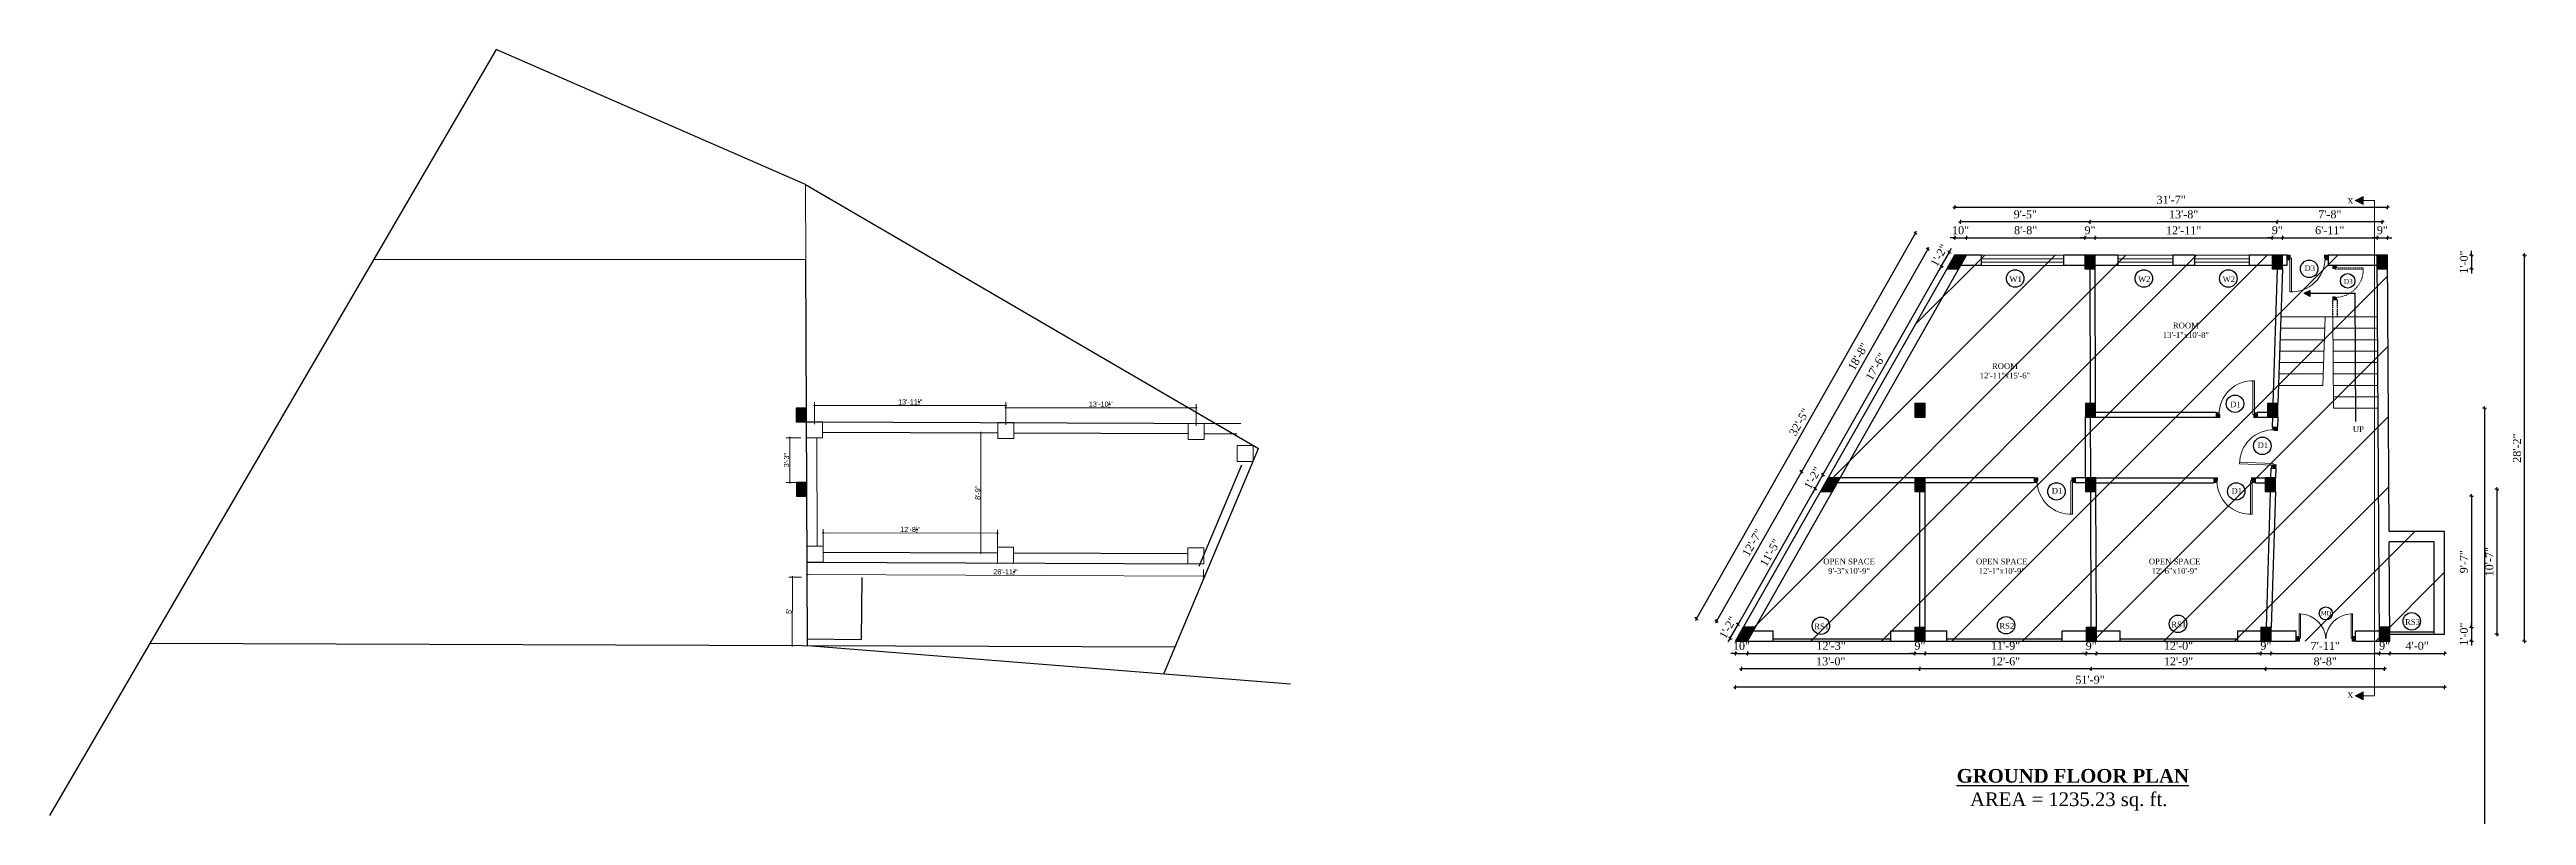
# Model space of a CAD drawing. Header units: inches. Extents: x 6873 to 34015, y -4436 to 8204.
# Drawn here: x 13168 to 15338, y -1635 to -964 of the extents above; entities that cross this region are included whole.
import ezdxf

# ---------------------------------------------------------------- set-up
doc = ezdxf.new("R2010")
doc.units = ezdxf.units.IN
doc.header["$LTSCALE"] = 5
doc.header["$MEASUREMENT"] = 0
doc.linetypes.add('HIDDEN', pattern=[0.375, 0.25, -0.125])
for name, color, linetype, lineweight in [('A-WALL', 7, 'Continuous', 9), ('Dimension', 7, 'Continuous', 18), ('DOOR', 62, 'Continuous', 0), ('Dw', 2, 'Continuous', 18), ('tefriş', 30, 'Continuous', 9)]:
    doc.layers.add(name, color=color, linetype=linetype, lineweight=lineweight)
doc.layers.add('dim line', color=7, linetype='Continuous', lineweight=15, true_color=0xfab2b2)
doc.layers.add('TEXT', color=6, linetype='Continuous')
doc.layers.add('WALL', color=7, linetype='Continuous')
doc.styles.add('ordinary', font='times.ttf')
doc.styles.get("Standard").update_dxf_attribs({"font": 'arial.ttf'})
doc.dimstyles.new('Copy of 96', dxfattribs={"dimtxt": 7, "dimasz": 4, "dimexe": 0.5, "dimexo": 0.5, "dimgap": 3, "dimtad": 1, "dimdec": 1, "dimzin": 11, "dimdsep": 46, "dimlunit": 4, "dimtxsty": 'ordinary', "dimblk": 'OBLIQUE', "dimcen": 0.09, "dimse1": 1, "dimse2": 1, "dimclrt": 6, "dimazin": 0, "dimtfac": 1, "dimtdec": 1, "dimtix": 1, "dimtmove": 2, "dimatfit": 3, "dimldrblk": 'leader', "dimfxl": 0.5, "dimfxlon": 1, "dimtolj": 1, "dimtzin": 0, "dimarcsym": 0})
doc.dimstyles.new('Standard$0', dxfattribs={"dimtxt": 6, "dimasz": 4, "dimexe": 3, "dimexo": 6, "dimgap": 3, "dimtad": 1, "dimdec": 1, "dimzin": 0, "dimdsep": 46, "dimlunit": 4, "dimtxsty": 'Standard', "dimcen": 0.09, "dimclrd": 6, "dimclre": 6, "dimclrt": 7, "dimadec": 0, "dimazin": 0, "dimtfac": 1, "dimtdec": 1, "dimtix": 1, "dimtofl": 0, "dimtmove": 1, "dimatfit": 3, "dimfxl": 1, "dimtolj": 1, "dimtzin": 0, "dimlwd": 18, "dimlwe": 18, "dimarcsym": 0})

msp = doc.modelspace()

# ---------------------------------------------------------------- texts
at = {"layer": 'TEXT', "style": 'ordinary'}
for s, height, rotation, p in [('W1', 5, 0.00039, (14885.11, -1167.21)), ('W2', 5, 0.00039, (14997.77, -1167.21)), ('W2', 5, 0.00039, (15071.83, -1167.21)), ('D3', 5, 0.00039, (15143.6, -1157.64)), ('D3', 4.167, 359.99961, (15177.99, -1168.78)), ('D1', 5, 0.00039, (15078.53, -1276.94)), ('UP', 5, 359.99961, (15185.95, -1298.7)), ('D1', 5, 359.99961, (15102.48, -1312.69)), ('D1', 5, 0.00039, (14922.24, -1352.64)), ('D1', 5, 0.00039, (15079.66, -1352.64)), ('RS1', 5, 0.00039, (14714.14, -1471.45)), ('RS2', 5, 0.00039, (14876.36, -1471.03)), ('RS1', 5, 0.00039, (15026.93, -1469.78)), ('MD', 3.75, 359.99961, (15157.83, -1459.32)), ('RS3', 5, 0.00039, (15231.65, -1467.59))]:
    msp.add_text(s, height=height, rotation=rotation, dxfattribs=at).set_placement(p)
at = {"layer": 'TEXT', "char_height": 5, "attachment_point": 8, "rotation": 359.99961, "style": 'ordinary'}
for s, insert in [('ROOM\\P13\'-1"x10\'-8"', (15039.66, -1216.24)), ('ROOM\\P12\'-11"x15\'-6"', (14881.15, -1251.79)), ('OPEN SPACE\\P9\'-3"x10\'-9"', (14744.65, -1422.96)), ('OPEN SPACE\\P12\'-1"x10\'-9"', (14878.43, -1422.96)), ('OPEN SPACE\\P12\'-6"x10\'-9"', (15029.82, -1422.96))]:
    msp.add_mtext_dynamic_manual_height_columns(s, width=101.5687, gutter_width=1720.72, heights=[0], dxfattribs=dict(at, insert=insert))
at = {"layer": 'TEXT', "char_height": 12, "width": 219.8151, "attachment_point": 8, "rotation": 359.99961, "style": 'ordinary'}
for s, insert in [('{\\fTimes New Roman|b1|i0|c0|p18;\\LGROUND FLOOR PLAN}', (14940.6, -1606.04)), ('AREA = 1235.23 sq. ft.', (14937.02, -1630.28))]:
    msp.add_mtext(s, dxfattribs=dict(at, insert=insert))

# ---------------------------------------------------------------- blocks, each defined once
blk = doc.blocks.new('oblique')
at = {"color": 0, "lineweight": -2}
blk.add_line((0.25, 0.25), (-0.25, -0.25), dxfattribs=at)
at = {"layer": 'dim line', "lineweight": 9}
for p, q in [((-0.4375, 0), (0.4375, 0)), ((0, 0.4375), (0, -0.4375))]:
    blk.add_line(p, q, dxfattribs=at)
blk = doc.blocks.new('*D363')
at = {"layer": 'A-WALL', "color": 47, "lineweight": 0, "ltscale": 5, "transparency": 16777216}
for p, q in [((13827.1, -1425.8), (13816.1, -1425.7)), ((13826.9, -1485.8), (13815.9, -1485.7))]:
    blk.add_line(p, q, dxfattribs=at)
at = {"layer": 'A-WALL', "color": 33, "lineweight": 0, "ltscale": 5, "transparency": 16777216}
blk.add_line((13819.1, -1425.7), (13818.9, -1485.7), dxfattribs=at)
at = {"layer": 'Defpoints', "color": 0, "ltscale": 5, "transparency": 16777216}
for p in [(13832.1, -1425.8), (13818.9, -1485.7), (13831.9, -1485.8)]:
    blk.add_point(p, dxfattribs=at)
at = {"layer": 'A-WALL', "color": 33, "lineweight": 0, "ltscale": 5, "transparency": 16777216, "xscale": 2, "yscale": 2, "zscale": 2}
for p, rotation in [((13819.1, -1425.7), 89.78749207140656), ((13818.9, -1485.7), 269.7874920714066)]:
    blk.add_blockref('oblique', p, dxfattribs=dict(at, rotation=rotation))
at = {"layer": 'A-WALL', "color": 7, "ltscale": 5, "transparency": 16777216, "insert": (13816.2, -1455.7), "char_height": 4.5, "attachment_point": 5, "rotation": 89.7875}
blk.add_mtext("\\A1;5'", dxfattribs=at)
blk = doc.blocks.new('_OBLIQUE')
at = {"color": 0, "linetype": 'ByBlock'}
blk.add_line((-0.5, -0.5), (0.5, 0.5), dxfattribs=at)
blk = doc.blocks.new('C1a')
at = {"color": 1, "ltscale": 5}
for p, q in [((18657.7, 4625.8), (18648.7, 4625.8)), ((18648.7, 4625.8), (18648.8, 4613.8)), ((18657.8, 4613.8), (18657.7, 4625.8)), ((18648.8, 4613.8), (18657.8, 4613.8))]:
    blk.add_line(p, q, dxfattribs=at)
blk = doc.blocks.new('c2a')
at = {"color": 1, "ltscale": 5}
for p, q in [((18091.6, 4625.8), (18084.8, 4613.8)), ((18102, 4625.8), (18091.6, 4625.8)), ((18095.2, 4613.8), (18102, 4625.8)), ((18084.8, 4613.8), (18095.2, 4613.8))]:
    blk.add_line(p, q, dxfattribs=at)
blk = doc.blocks.new('A$C27B36B59')
at = {"layer": 'DOOR'}
for p, q in [((0, 4), (0, 0)), ((2.5, 4), (0, 4)), ((0, 0), (3, 0)), ((2.5, 2.5), (2.5, 4)), ((3, 2.5), (2.5, 2.5)), ((3, 0), (3, 2.5))]:
    blk.add_line(p, q, dxfattribs=at)
for centre, radius, start, end in [((-1.4, -0.5), 4.75, 22.1411, 72.838), ((1.3, 2.1), 1.64, 45.138, 144.8948), ((2.2, 0.3), 2.49, 83.3149, 152.658), ((0.1, 0.4), 2.05, 349.4875, 93.6805), ((2, -0.5), 2.01, 58.7447, 166.495), ((-0.1, 0.3), 1.13, 343.542, 86.947), ((2.1, -0.4), 1.17, 38.2816, 160.1519)]:
    blk.add_arc(centre, radius, start, end, dxfattribs=at)
blk = doc.blocks.new('D2')
at = {"layer": 'DOOR'}
for p, q in [((74474, 24047.6), (74474, 24018.1)), ((74474, 24047.6), (74475.5, 24047.6)), ((74475.5, 24047.6), (74475.5, 24018.1))]:
    blk.add_line(p, q, dxfattribs=at)
blk.add_arc((74474, 24047.6), 29.5, 180, 272.9146, dxfattribs=at)
at = {"layer": 'DOOR', "xscale": -1, "rotation": 180}
blk.add_blockref('A$C27B36B59', (74442, 24050.1), dxfattribs=at)
at = {"layer": 'DOOR', "rotation": 180}
blk.add_blockref('A$C27B36B59', (74478, 24050.1), dxfattribs=at)
blk = doc.blocks.new('smalldoor hidden')
at = {"layer": 'DOOR', "linetype": 'HIDDEN'}
for p, q in [((9851.6, -757.2), (9876.2, -757.2)), ((9851.6, -758.4), (9851.6, -757.2)), ((9851.6, -758.4), (9876.2, -758.4))]:
    blk.add_line(p, q, dxfattribs=at)
blk.add_arc((9851.6, -758.4), 24.6, 270, 2.9146, dxfattribs=at)
at = {"layer": 'DOOR', "linetype": 'HIDDEN', "yscale": 0.8333000000020547, "zscale": 0.8333000000002357, "rotation": 270}
for p, xscale in [((9849.5, -755.1), 0.8332999999984168), ((9849.5, -785.1), -0.8332999999984168)]:
    blk.add_blockref('A$C27B36B59', p, dxfattribs=dict(at, xscale=xscale))
blk = doc.blocks.new('x-x')
at = {"ltscale": 5}
for points in [[(11364, -701.5), (11364, -694.5), (11357.1, -698.1)], [(11364, -1135.5), (11364, -1128.5), (11357.1, -1132.1)]]:
    blk.add_hatch(color=256, dxfattribs=at).paths.add_polyline_path(points)
for p, q in [((11364, -694.5), (11357.1, -698.1)), ((11357.1, -698.1), (11364, -701.5)), ((11364, -701.5), (11364, -694.5)), ((11374.1, -698.1), (11364, -698.1)), ((11374.1, -698.1), (11374.1, -1132.1)), ((11364, -1128.5), (11357.1, -1132.1)), ((11357.1, -1132.1), (11364, -1135.5)), ((11364, -1135.5), (11364, -1128.5)), ((11374.1, -1132.1), (11364, -1132.1))]:
    blk.add_line(p, q, dxfattribs=at)
at = {"layer": 'A-WALL', "color": 1, "ltscale": 5}
blk.add_line((11374.1, -1120.1), (11374.1, -1132.1), dxfattribs=at)
at = {"layer": 'TEXT', "style": 'ordinary'}
for p in [(11350.1, -701), (11350.1, -1134.1)]:
    blk.add_text('X', height=5, dxfattribs=at).set_placement(p)
blk = doc.blocks.new('*D383')
at = {"layer": 'A-WALL', "color": 0, "lineweight": -2, "ltscale": 50, "transparency": 16777216}
blk.add_line((15213.7, -1506.2), (15109.7, -1506.2), dxfattribs=at)
at = {"layer": 'Defpoints', "color": 0, "ltscale": 50, "transparency": 16777216}
for p in [(15109.7, -1481.8), (15213.7, -1481.8), (15109.7, -1506.2)]:
    blk.add_point(p, dxfattribs=at)
at = {"layer": 'A-WALL', "color": 0, "lineweight": -2, "ltscale": 50, "transparency": 16777216, "xscale": 4, "yscale": 4, "zscale": 4, "rotation": 180.0000000000005}
blk.add_blockref('oblique', (15109.7, -1506.2), dxfattribs=at)
at = {"layer": 'A-WALL', "color": 0, "lineweight": -2, "ltscale": 50, "transparency": 16777216, "xscale": 4, "yscale": 4, "zscale": 4}
blk.add_blockref('oblique', (15213.7, -1506.2), dxfattribs=at)
at = {"layer": 'A-WALL', "color": 6, "ltscale": 50, "transparency": 16777216, "insert": (15161.7, -1499.6), "char_height": 7, "attachment_point": 5, "style": 'ordinary'}
blk.add_mtext('\\A1;8\'-8"', dxfattribs=at)
blk = doc.blocks.new('leader')
at = {"layer": 'Dimension'}
for p, q in [((-4.42, 0), (4.42, 0)), ((0, -4.33), (0, 4.33))]:
    blk.add_line(p, q, dxfattribs=at)
blk = doc.blocks.new('*D384')
at = {"layer": 'A-WALL', "color": 0, "lineweight": -2, "ltscale": 50, "transparency": 16777216}
blk.add_line((15109.7, -1506.2), (14956.7, -1506.2), dxfattribs=at)
at = {"layer": 'Defpoints', "color": 0, "ltscale": 50, "transparency": 16777216}
for p in [(14956.7, -1481.8), (15109.7, -1481.8), (14956.7, -1506.2)]:
    blk.add_point(p, dxfattribs=at)
at = {"layer": 'A-WALL', "color": 0, "lineweight": -2, "ltscale": 50, "transparency": 16777216, "xscale": 4, "yscale": 4, "zscale": 4, "rotation": 180}
blk.add_blockref('oblique', (14956.7, -1506.2), dxfattribs=at)
at = {"layer": 'A-WALL', "color": 0, "lineweight": -2, "ltscale": 50, "transparency": 16777216, "xscale": 4, "yscale": 4, "zscale": 4}
blk.add_blockref('oblique', (15109.7, -1506.2), dxfattribs=at)
at = {"layer": 'A-WALL', "color": 6, "ltscale": 50, "transparency": 16777216, "insert": (15033.2, -1499.6), "char_height": 7, "attachment_point": 5, "style": 'ordinary'}
blk.add_mtext('\\A1;12\'-9"', dxfattribs=at)
blk = doc.blocks.new('*D385')
at = {"layer": 'A-WALL', "color": 0, "lineweight": -2, "ltscale": 50, "transparency": 16777216}
blk.add_line((14956.7, -1506.2), (14806.7, -1506.2), dxfattribs=at)
at = {"layer": 'Defpoints', "color": 0, "ltscale": 50, "transparency": 16777216}
for p in [(14806.7, -1481.8), (14956.7, -1481.8), (14806.7, -1506.2)]:
    blk.add_point(p, dxfattribs=at)
at = {"layer": 'A-WALL', "color": 0, "lineweight": -2, "ltscale": 50, "transparency": 16777216, "xscale": 4, "yscale": 4, "zscale": 4, "rotation": 180}
blk.add_blockref('oblique', (14806.7, -1506.2), dxfattribs=at)
at = {"layer": 'A-WALL', "color": 0, "lineweight": -2, "ltscale": 50, "transparency": 16777216, "xscale": 4, "yscale": 4, "zscale": 4}
blk.add_blockref('oblique', (14956.7, -1506.2), dxfattribs=at)
at = {"layer": 'A-WALL', "color": 6, "ltscale": 50, "transparency": 16777216, "insert": (14881.7, -1499.6), "char_height": 7, "attachment_point": 5, "style": 'ordinary'}
blk.add_mtext('\\A1;12\'-6"', dxfattribs=at)
blk = doc.blocks.new('*D386')
at = {"layer": 'A-WALL', "color": 0, "lineweight": -2, "ltscale": 50, "transparency": 16777216}
blk.add_line((14806.7, -1506.2), (14650.4, -1506.2), dxfattribs=at)
at = {"layer": 'Defpoints', "color": 0, "ltscale": 50, "transparency": 16777216}
for p in [(14650.4, -1481.8), (14806.7, -1481.8), (14650.4, -1506.2)]:
    blk.add_point(p, dxfattribs=at)
at = {"layer": 'A-WALL', "color": 0, "lineweight": -2, "ltscale": 50, "transparency": 16777216, "xscale": 4, "yscale": 4, "zscale": 4, "rotation": 180}
blk.add_blockref('oblique', (14650.4, -1506.2), dxfattribs=at)
at = {"layer": 'A-WALL', "color": 0, "lineweight": -2, "ltscale": 50, "transparency": 16777216, "xscale": 4, "yscale": 4, "zscale": 4}
blk.add_blockref('oblique', (14806.7, -1506.2), dxfattribs=at)
at = {"layer": 'A-WALL', "color": 6, "ltscale": 50, "transparency": 16777216, "insert": (14728.6, -1499.6), "char_height": 7, "attachment_point": 5, "style": 'ordinary'}
blk.add_mtext('\\A1;13\'-0"', dxfattribs=at)
blk = doc.blocks.new('*D367')
at = {"layer": 'A-WALL', "color": 0, "lineweight": -2, "ltscale": 50, "transparency": 16777216}
blk.add_line((15266.2, -1522.3), (14645.2, -1522.3), dxfattribs=at)
at = {"layer": 'Defpoints', "color": 0, "ltscale": 50, "transparency": 16777216}
for p in [(15266.2, -1472.6), (14645.2, -1478.6), (14645.2, -1522.3)]:
    blk.add_point(p, dxfattribs=at)
at = {"layer": 'A-WALL', "color": 0, "lineweight": -2, "ltscale": 50, "transparency": 16777216, "xscale": 4, "yscale": 4, "zscale": 4, "rotation": 180}
blk.add_blockref('oblique', (14645.2, -1522.3), dxfattribs=at)
at = {"layer": 'A-WALL', "color": 0, "lineweight": -2, "ltscale": 50, "transparency": 16777216, "xscale": 4, "yscale": 4, "zscale": 4}
blk.add_blockref('oblique', (15266.2, -1522.3), dxfattribs=at)
at = {"layer": 'A-WALL', "color": 6, "ltscale": 50, "transparency": 16777216, "insert": (14955.7, -1515.7), "char_height": 7, "attachment_point": 5, "style": 'ordinary'}
blk.add_mtext('\\A1;51\'-9"', dxfattribs=at)
blk = doc.blocks.new('*D387')
at = {"layer": 'A-WALL', "color": 0, "lineweight": -2, "ltscale": 50, "transparency": 16777216}
for p, q in [((14640.6, -1479.2), (14647.4, -1467.2)), ((14647.4, -1467.2), (14649.4, -1463.7)), ((14640.6, -1479.2), (14638.6, -1482.6))]:
    blk.add_line(p, q, dxfattribs=at)
at = {"layer": 'Defpoints', "color": 0, "ltscale": 50, "transparency": 16777216}
for p in [(14647.4, -1467.2), (14652.1, -1469.8), (14645.2, -1481.8)]:
    blk.add_point(p, dxfattribs=at)
at = {"layer": 'A-WALL', "color": 0, "lineweight": -2, "ltscale": 50, "transparency": 16777216, "xscale": 4, "yscale": 4, "zscale": 4}
for p, rotation in [((14647.4, -1467.2), 240.4114854942765), ((14640.6, -1479.2), 60.41148549427654)]:
    blk.add_blockref('oblique', p, dxfattribs=dict(at, rotation=rotation))
at = {"layer": 'A-WALL', "color": 6, "ltscale": 50, "transparency": 16777216, "insert": (14638.4, -1469.9), "char_height": 7, "attachment_point": 5, "rotation": 60.4115, "style": 'ordinary'}
blk.add_mtext('\\A1;1\'-2"', dxfattribs=at)
blk = doc.blocks.new('*D388')
at = {"layer": 'A-WALL', "color": 0, "lineweight": -2, "ltscale": 50, "transparency": 16777216}
blk.add_line((14647.4, -1467.2), (14715, -1348.2), dxfattribs=at)
at = {"layer": 'Defpoints', "color": 0, "ltscale": 50, "transparency": 16777216}
for p in [(14715, -1348.2), (14719.6, -1350.8), (14652.1, -1469.8)]:
    blk.add_point(p, dxfattribs=at)
at = {"layer": 'A-WALL', "color": 0, "lineweight": -2, "ltscale": 50, "transparency": 16777216, "xscale": 4, "yscale": 4, "zscale": 4}
for p, rotation in [((14715, -1348.2), 60.41148549433758), ((14647.4, -1467.2), 240.4114854943376)]:
    blk.add_blockref('oblique', p, dxfattribs=dict(at, rotation=rotation))
at = {"layer": 'A-WALL', "color": 6, "ltscale": 50, "transparency": 16777216, "insert": (14675.5, -1404.4), "char_height": 7, "attachment_point": 5, "rotation": 60.4115, "style": 'ordinary'}
blk.add_mtext('\\A1;11\'-5"', dxfattribs=at)
blk = doc.blocks.new('*D389')
at = {"layer": 'A-WALL', "color": 0, "lineweight": -2, "ltscale": 50, "transparency": 16777216}
for p, q in [((14715, -1348.2), (14721.8, -1336.2)), ((14721.8, -1336.2), (14723.8, -1332.7)), ((14715, -1348.2), (14713, -1351.6))]:
    blk.add_line(p, q, dxfattribs=at)
at = {"layer": 'Defpoints', "color": 0, "ltscale": 50, "transparency": 16777216}
for p in [(14721.8, -1336.2), (14726.4, -1338.8), (14719.6, -1350.8)]:
    blk.add_point(p, dxfattribs=at)
at = {"layer": 'A-WALL', "color": 0, "lineweight": -2, "ltscale": 50, "transparency": 16777216, "xscale": 4, "yscale": 4, "zscale": 4}
for p, rotation in [((14721.8, -1336.2), 240.4114854943376), ((14715, -1348.2), 60.41148549433761)]:
    blk.add_blockref('oblique', p, dxfattribs=dict(at, rotation=rotation))
at = {"layer": 'A-WALL', "color": 6, "ltscale": 50, "transparency": 16777216, "insert": (14712.7, -1338.9), "char_height": 7, "attachment_point": 5, "rotation": 60.4115, "style": 'ordinary'}
blk.add_mtext('\\A1;1\'-2"', dxfattribs=at)
blk = doc.blocks.new('*D390')
at = {"layer": 'A-WALL', "color": 0, "lineweight": -2, "ltscale": 50, "transparency": 16777216}
blk.add_line((14721.8, -1336.2), (14825.7, -1153.2), dxfattribs=at)
at = {"layer": 'Defpoints', "color": 0, "ltscale": 50, "transparency": 16777216}
for p in [(14825.7, -1153.2), (14830.4, -1155.8), (14726.4, -1338.8)]:
    blk.add_point(p, dxfattribs=at)
at = {"layer": 'A-WALL', "color": 0, "lineweight": -2, "ltscale": 50, "transparency": 16777216, "xscale": 4, "yscale": 4, "zscale": 4}
for p, rotation in [((14825.7, -1153.2), 60.41148549433758), ((14721.8, -1336.2), 240.4114854943376)]:
    blk.add_blockref('oblique', p, dxfattribs=dict(at, rotation=rotation))
at = {"layer": 'A-WALL', "color": 6, "ltscale": 50, "transparency": 16777216, "insert": (14768, -1241.4), "char_height": 7, "attachment_point": 5, "rotation": 60.4115, "style": 'ordinary'}
blk.add_mtext('\\A1;17\'-6"', dxfattribs=at)
blk = doc.blocks.new('*D391')
at = {"layer": 'A-WALL', "color": 0, "lineweight": -2, "ltscale": 50, "transparency": 16777216}
for p, q in [((14825.7, -1153.2), (14832.5, -1141.2)), ((14832.5, -1141.2), (14834.5, -1137.7)), ((14825.7, -1153.2), (14823.7, -1156.6))]:
    blk.add_line(p, q, dxfattribs=at)
at = {"layer": 'Defpoints', "color": 0, "ltscale": 50, "transparency": 16777216}
for p in [(14832.5, -1141.2), (14837.2, -1143.8), (14830.4, -1155.8)]:
    blk.add_point(p, dxfattribs=at)
at = {"layer": 'A-WALL', "color": 0, "lineweight": -2, "ltscale": 50, "transparency": 16777216, "xscale": 4, "yscale": 4, "zscale": 4}
for p, rotation in [((14832.5, -1141.2), 240.4114854943376), ((14825.7, -1153.2), 60.41148549433761)]:
    blk.add_blockref('oblique', p, dxfattribs=dict(at, rotation=rotation))
at = {"layer": 'A-WALL', "color": 6, "ltscale": 50, "transparency": 16777216, "insert": (14823.5, -1143.9), "char_height": 7, "attachment_point": 5, "rotation": 60.4115, "style": 'ordinary'}
blk.add_mtext('\\A1;1\'-2"', dxfattribs=at)
blk = doc.blocks.new('*D392')
at = {"layer": 'A-WALL', "color": 0, "lineweight": -2, "ltscale": 50, "transparency": 16777216}
blk.add_line((14813.6, -1138.4), (14702.9, -1333.4), dxfattribs=at)
at = {"layer": 'Defpoints', "color": 0, "ltscale": 50, "transparency": 16777216}
for p in [(14833.8, -1149.8), (14702.9, -1333.4), (14723, -1344.8)]:
    blk.add_point(p, dxfattribs=at)
at = {"layer": 'A-WALL', "color": 0, "lineweight": -2, "ltscale": 50, "transparency": 16777216, "xscale": 4, "yscale": 4, "zscale": 4}
for p, rotation in [((14813.6, -1138.4), 60.41148549426831), ((14702.9, -1333.4), 240.4114854942683)]:
    blk.add_blockref('oblique', p, dxfattribs=dict(at, rotation=rotation))
at = {"layer": 'A-WALL', "color": 6, "ltscale": 50, "transparency": 16777216, "insert": (14752.6, -1232.6), "char_height": 7, "attachment_point": 5, "rotation": 60.4115, "style": 'ordinary'}
blk.add_mtext('\\A1;18\'-8"', dxfattribs=at)
blk = doc.blocks.new('*D393')
at = {"layer": 'A-WALL', "color": 0, "lineweight": -2, "ltscale": 50, "transparency": 16777216}
blk.add_line((14702.9, -1333.4), (14628.5, -1464.4), dxfattribs=at)
at = {"layer": 'Defpoints', "color": 0, "ltscale": 50, "transparency": 16777216}
for p in [(14723, -1344.8), (14628.5, -1464.4), (14648.7, -1475.8)]:
    blk.add_point(p, dxfattribs=at)
at = {"layer": 'A-WALL', "color": 0, "lineweight": -2, "ltscale": 50, "transparency": 16777216, "xscale": 4, "yscale": 4, "zscale": 4}
for p, rotation in [((14702.9, -1333.4), 60.41148549433761), ((14628.5, -1464.4), 240.4114854943376)]:
    blk.add_blockref('oblique', p, dxfattribs=dict(at, rotation=rotation))
at = {"layer": 'A-WALL', "color": 6, "ltscale": 50, "transparency": 16777216, "insert": (14660, -1395.6), "char_height": 7, "attachment_point": 5, "rotation": 60.4115, "style": 'ordinary'}
blk.add_mtext('\\A1;12\'-7"', dxfattribs=at)
blk = doc.blocks.new('*D368')
at = {"layer": 'A-WALL', "color": 0, "lineweight": -2, "ltscale": 50, "transparency": 16777216}
blk.add_line((14610.9, -1462.3), (14802.8, -1124.3), dxfattribs=at)
at = {"layer": 'Defpoints', "color": 0, "ltscale": 50, "transparency": 16777216}
for p in [(14802.8, -1124.3), (14837.2, -1143.8), (14645.2, -1481.8)]:
    blk.add_point(p, dxfattribs=at)
at = {"layer": 'A-WALL', "color": 0, "lineweight": -2, "ltscale": 50, "transparency": 16777216, "xscale": 4, "yscale": 4, "zscale": 4}
for p, rotation in [((14802.8, -1124.3), 60.41148549426792), ((14610.9, -1462.3), 240.4114854942679)]:
    blk.add_blockref('oblique', p, dxfattribs=dict(at, rotation=rotation))
at = {"layer": 'A-WALL', "color": 6, "ltscale": 50, "transparency": 16777216, "insert": (14701.1, -1290), "char_height": 7, "attachment_point": 5, "rotation": 60.4115, "style": 'ordinary'}
blk.add_mtext('\\A1;32\'-5"', dxfattribs=at)
blk = doc.blocks.new('*D394')
at = {"layer": 'A-WALL', "color": 0, "lineweight": -2, "ltscale": 50, "transparency": 16777216}
for p, q in [((14837.2, -1128.5), (14833.2, -1128.5)), ((14837.2, -1128.5), (14847.5, -1128.5)), ((14847.5, -1128.5), (14851.5, -1128.5))]:
    blk.add_line(p, q, dxfattribs=at)
at = {"layer": 'Defpoints', "color": 0, "ltscale": 50, "transparency": 16777216}
for p in [(14837.2, -1143.8), (14847.5, -1128.5), (14847.5, -1143.8)]:
    blk.add_point(p, dxfattribs=at)
at = {"layer": 'A-WALL', "color": 0, "lineweight": -2, "ltscale": 50, "transparency": 16777216, "xscale": 4, "yscale": 4, "zscale": 4}
blk.add_blockref('oblique', (14837.2, -1128.5), dxfattribs=at)
at = {"layer": 'A-WALL', "color": 0, "lineweight": -2, "ltscale": 50, "transparency": 16777216, "xscale": 4, "yscale": 4, "zscale": 4, "rotation": 180}
blk.add_blockref('oblique', (14847.5, -1128.5), dxfattribs=at)
at = {"layer": 'A-WALL', "color": 6, "ltscale": 50, "transparency": 16777216, "insert": (14842.3, -1121.9), "char_height": 7, "attachment_point": 5, "style": 'ordinary'}
blk.add_mtext('\\A1;10"', dxfattribs=at)
blk = doc.blocks.new('*D395')
at = {"layer": 'A-WALL', "color": 0, "lineweight": -2, "ltscale": 50, "transparency": 16777216}
blk.add_line((14847.5, -1128.5), (14951.2, -1128.5), dxfattribs=at)
at = {"layer": 'Defpoints', "color": 0, "ltscale": 50, "transparency": 16777216}
for p in [(14847.5, -1143.8), (14951.2, -1128.5), (14951.2, -1143.8)]:
    blk.add_point(p, dxfattribs=at)
at = {"layer": 'A-WALL', "color": 0, "lineweight": -2, "ltscale": 50, "transparency": 16777216, "xscale": 4, "yscale": 4, "zscale": 4}
for p, rotation in [((14847.5, -1128.5), 180.0000000000261), ((14951.2, -1128.5), 2.605510395054913e-11)]:
    blk.add_blockref('oblique', p, dxfattribs=dict(at, rotation=rotation))
at = {"layer": 'A-WALL', "color": 6, "ltscale": 50, "transparency": 16777216, "insert": (14899.3, -1121.9), "char_height": 7, "attachment_point": 5, "style": 'ordinary'}
blk.add_mtext('\\A1;8\'-8"', dxfattribs=at)
blk = doc.blocks.new('*D396')
at = {"layer": 'A-WALL', "color": 0, "lineweight": -2, "ltscale": 50, "transparency": 16777216}
for p, q in [((14951.2, -1128.5), (14947.2, -1128.5)), ((14951.2, -1128.5), (14960.2, -1128.5)), ((14960.2, -1128.5), (14964.2, -1128.5))]:
    blk.add_line(p, q, dxfattribs=at)
at = {"layer": 'Defpoints', "color": 0, "ltscale": 50, "transparency": 16777216}
for p in [(14951.2, -1143.8), (14960.2, -1128.5), (14960.2, -1143.8)]:
    blk.add_point(p, dxfattribs=at)
at = {"layer": 'A-WALL', "color": 0, "lineweight": -2, "ltscale": 50, "transparency": 16777216, "xscale": 4, "yscale": 4, "zscale": 4}
for p, rotation in [((14951.2, -1128.5), 2.605915483400167e-11), ((14960.2, -1128.5), 180.0000000000261)]:
    blk.add_blockref('oblique', p, dxfattribs=dict(at, rotation=rotation))
at = {"layer": 'A-WALL', "color": 6, "ltscale": 50, "transparency": 16777216, "insert": (14955.7, -1121.9), "char_height": 7, "attachment_point": 5, "style": 'ordinary'}
blk.add_mtext('\\A1;9"', dxfattribs=at)
blk = doc.blocks.new('*D397')
at = {"layer": 'A-WALL', "color": 0, "lineweight": -2, "ltscale": 50, "transparency": 16777216}
blk.add_line((14960.2, -1128.5), (15115.2, -1128.5), dxfattribs=at)
at = {"layer": 'Defpoints', "color": 0, "ltscale": 50, "transparency": 16777216}
for p in [(14960.2, -1143.8), (15115.2, -1128.5), (15115.2, -1143.8)]:
    blk.add_point(p, dxfattribs=at)
at = {"layer": 'A-WALL', "color": 0, "lineweight": -2, "ltscale": 50, "transparency": 16777216, "xscale": 4, "yscale": 4, "zscale": 4}
for p, rotation in [((14960.2, -1128.5), 180.0000000000261), ((15115.2, -1128.5), 2.605510395054913e-11)]:
    blk.add_blockref('oblique', p, dxfattribs=dict(at, rotation=rotation))
at = {"layer": 'A-WALL', "color": 6, "ltscale": 50, "transparency": 16777216, "insert": (15037.7, -1122), "char_height": 7, "attachment_point": 5, "style": 'ordinary'}
blk.add_mtext('\\A1;12\'-11"', dxfattribs=at)
blk = doc.blocks.new('*D398')
at = {"layer": 'A-WALL', "color": 0, "lineweight": -2, "ltscale": 50, "transparency": 16777216}
for p, q in [((15115.2, -1128.5), (15111.2, -1128.5)), ((15115.2, -1128.5), (15124.2, -1128.5)), ((15124.2, -1128.5), (15128.2, -1128.5))]:
    blk.add_line(p, q, dxfattribs=at)
at = {"layer": 'Defpoints', "color": 0, "ltscale": 50, "transparency": 16777216}
for p in [(15115.2, -1143.8), (15124.2, -1128.5), (15124.2, -1143.8)]:
    blk.add_point(p, dxfattribs=at)
at = {"layer": 'A-WALL', "color": 0, "lineweight": -2, "ltscale": 50, "transparency": 16777216, "xscale": 4, "yscale": 4, "zscale": 4}
for p, rotation in [((15115.2, -1128.5), 2.605915483400167e-11), ((15124.2, -1128.5), 180.0000000000261)]:
    blk.add_blockref('oblique', p, dxfattribs=dict(at, rotation=rotation))
at = {"layer": 'A-WALL', "color": 6, "ltscale": 50, "transparency": 16777216, "insert": (15119.7, -1121.9), "char_height": 7, "attachment_point": 5, "style": 'ordinary'}
blk.add_mtext('\\A1;9"', dxfattribs=at)
blk = doc.blocks.new('*D399')
at = {"layer": 'A-WALL', "color": 0, "lineweight": -2, "ltscale": 50, "transparency": 16777216}
blk.add_line((15124.2, -1128.5), (15207.2, -1128.5), dxfattribs=at)
at = {"layer": 'Defpoints', "color": 0, "ltscale": 50, "transparency": 16777216}
for p in [(15124.2, -1143.8), (15207.2, -1128.5), (15207.2, -1143.8)]:
    blk.add_point(p, dxfattribs=at)
at = {"layer": 'A-WALL', "color": 0, "lineweight": -2, "ltscale": 50, "transparency": 16777216, "xscale": 4, "yscale": 4, "zscale": 4}
for p, rotation in [((15124.2, -1128.5), 180.0000000000261), ((15207.2, -1128.5), 2.605510395054913e-11)]:
    blk.add_blockref('oblique', p, dxfattribs=dict(at, rotation=rotation))
at = {"layer": 'A-WALL', "color": 6, "ltscale": 50, "transparency": 16777216, "insert": (15165.7, -1121.9), "char_height": 7, "attachment_point": 5, "style": 'ordinary'}
blk.add_mtext('\\A1;6\'-11"', dxfattribs=at)
blk = doc.blocks.new('*D400')
at = {"layer": 'A-WALL', "color": 0, "lineweight": -2, "ltscale": 50, "transparency": 16777216}
for p, q in [((15207.2, -1128.5), (15203.2, -1128.5)), ((15207.2, -1128.5), (15216.2, -1128.5)), ((15216.2, -1128.5), (15220.2, -1128.5))]:
    blk.add_line(p, q, dxfattribs=at)
at = {"layer": 'Defpoints', "color": 0, "ltscale": 50, "transparency": 16777216}
for p in [(15207.2, -1143.8), (15216.2, -1128.5), (15216.2, -1143.8)]:
    blk.add_point(p, dxfattribs=at)
at = {"layer": 'A-WALL', "color": 0, "lineweight": -2, "ltscale": 50, "transparency": 16777216, "xscale": 4, "yscale": 4, "zscale": 4}
for p, rotation in [((15207.2, -1128.5), 2.605915483400167e-11), ((15216.2, -1128.5), 180.0000000000261)]:
    blk.add_blockref('oblique', p, dxfattribs=dict(at, rotation=rotation))
at = {"layer": 'A-WALL', "color": 6, "ltscale": 50, "transparency": 16777216, "insert": (15211.7, -1121.9), "char_height": 7, "attachment_point": 5, "style": 'ordinary'}
blk.add_mtext('\\A1;9"', dxfattribs=at)
blk = doc.blocks.new('*D401')
at = {"layer": 'A-WALL', "color": 0, "lineweight": -2, "ltscale": 50, "transparency": 16777216}
blk.add_line((15211.7, -1114.6), (15119.7, -1114.6), dxfattribs=at)
at = {"layer": 'Defpoints', "color": 0, "ltscale": 50, "transparency": 16777216}
for p in [(15119.7, -1114.6), (15119.7, -1143.8), (15211.7, -1143.8)]:
    blk.add_point(p, dxfattribs=at)
at = {"layer": 'A-WALL', "color": 0, "lineweight": -2, "ltscale": 50, "transparency": 16777216, "xscale": 4, "yscale": 4, "zscale": 4, "rotation": 180}
blk.add_blockref('oblique', (15119.7, -1114.6), dxfattribs=at)
at = {"layer": 'A-WALL', "color": 0, "lineweight": -2, "ltscale": 50, "transparency": 16777216, "xscale": 4, "yscale": 4, "zscale": 4}
blk.add_blockref('oblique', (15211.7, -1114.6), dxfattribs=at)
at = {"layer": 'A-WALL', "color": 6, "ltscale": 50, "transparency": 16777216, "insert": (15165.7, -1108), "char_height": 7, "attachment_point": 5, "style": 'ordinary'}
blk.add_mtext('\\A1;7\'-8"', dxfattribs=at)
blk = doc.blocks.new('*D402')
at = {"layer": 'A-WALL', "color": 0, "lineweight": -2, "ltscale": 50, "transparency": 16777216}
blk.add_line((15119.7, -1114.6), (14955.7, -1114.6), dxfattribs=at)
at = {"layer": 'Defpoints', "color": 0, "ltscale": 50, "transparency": 16777216}
for p in [(14955.7, -1114.6), (14955.7, -1143.8), (15119.7, -1143.8)]:
    blk.add_point(p, dxfattribs=at)
at = {"layer": 'A-WALL', "color": 0, "lineweight": -2, "ltscale": 50, "transparency": 16777216, "xscale": 4, "yscale": 4, "zscale": 4, "rotation": 180}
blk.add_blockref('oblique', (14955.7, -1114.6), dxfattribs=at)
at = {"layer": 'A-WALL', "color": 0, "lineweight": -2, "ltscale": 50, "transparency": 16777216, "xscale": 4, "yscale": 4, "zscale": 4}
blk.add_blockref('oblique', (15119.7, -1114.6), dxfattribs=at)
at = {"layer": 'A-WALL', "color": 6, "ltscale": 50, "transparency": 16777216, "insert": (15037.7, -1108), "char_height": 7, "attachment_point": 5, "style": 'ordinary'}
blk.add_mtext('\\A1;13\'-8"', dxfattribs=at)
blk = doc.blocks.new('*D403')
at = {"layer": 'A-WALL', "color": 0, "lineweight": -2, "ltscale": 50, "transparency": 16777216}
blk.add_line((14955.7, -1114.6), (14842.3, -1114.6), dxfattribs=at)
at = {"layer": 'Defpoints', "color": 0, "ltscale": 50, "transparency": 16777216}
for p in [(14842.3, -1114.6), (14842.3, -1143.8), (14955.7, -1143.8)]:
    blk.add_point(p, dxfattribs=at)
at = {"layer": 'A-WALL', "color": 0, "lineweight": -2, "ltscale": 50, "transparency": 16777216, "xscale": 4, "yscale": 4, "zscale": 4, "rotation": 180}
blk.add_blockref('oblique', (14842.3, -1114.6), dxfattribs=at)
at = {"layer": 'A-WALL', "color": 0, "lineweight": -2, "ltscale": 50, "transparency": 16777216, "xscale": 4, "yscale": 4, "zscale": 4}
blk.add_blockref('oblique', (14955.7, -1114.6), dxfattribs=at)
at = {"layer": 'A-WALL', "color": 6, "ltscale": 50, "transparency": 16777216, "insert": (14899, -1108), "char_height": 7, "attachment_point": 5, "style": 'ordinary'}
blk.add_mtext('\\A1;9\'-5"', dxfattribs=at)
blk = doc.blocks.new('*D369')
at = {"layer": 'A-WALL', "color": 0, "lineweight": -2, "ltscale": 50, "transparency": 16777216}
blk.add_line((14837.2, -1101.7), (15216.2, -1101.7), dxfattribs=at)
at = {"layer": 'Defpoints', "color": 0, "ltscale": 50, "transparency": 16777216}
for p in [(15216.2, -1101.7), (14837.2, -1143.8), (15216.2, -1143.8)]:
    blk.add_point(p, dxfattribs=at)
at = {"layer": 'A-WALL', "color": 0, "lineweight": -2, "ltscale": 50, "transparency": 16777216, "xscale": 4, "yscale": 4, "zscale": 4, "rotation": 180}
blk.add_blockref('oblique', (14837.2, -1101.7), dxfattribs=at)
at = {"layer": 'A-WALL', "color": 0, "lineweight": -2, "ltscale": 50, "transparency": 16777216, "xscale": 4, "yscale": 4, "zscale": 4}
blk.add_blockref('oblique', (15216.2, -1101.7), dxfattribs=at)
at = {"layer": 'A-WALL', "color": 6, "ltscale": 50, "transparency": 16777216, "insert": (15026.7, -1095.2), "char_height": 7, "attachment_point": 5, "style": 'ordinary'}
blk.add_mtext('\\A1;31\'-7"', dxfattribs=at)
blk = doc.blocks.new('*D370')
at = {"layer": 'A-WALL', "color": 0, "lineweight": -2, "ltscale": 50, "transparency": 16777216}
for p, q in [((14645.2, -1492.6), (14641.2, -1492.6)), ((14645.2, -1492.6), (14655.6, -1492.6)), ((14655.6, -1492.6), (14659.6, -1492.6))]:
    blk.add_line(p, q, dxfattribs=at)
at = {"layer": 'Defpoints', "color": 0, "ltscale": 50, "transparency": 16777216}
for p in [(14645.2, -1481.8), (14655.6, -1481.8), (14655.6, -1492.6)]:
    blk.add_point(p, dxfattribs=at)
at = {"layer": 'A-WALL', "color": 0, "lineweight": -2, "ltscale": 50, "transparency": 16777216, "xscale": 4, "yscale": 4, "zscale": 4}
blk.add_blockref('oblique', (14645.2, -1492.6), dxfattribs=at)
at = {"layer": 'A-WALL', "color": 0, "lineweight": -2, "ltscale": 50, "transparency": 16777216, "xscale": 4, "yscale": 4, "zscale": 4, "rotation": 180}
blk.add_blockref('oblique', (14655.6, -1492.6), dxfattribs=at)
at = {"layer": 'A-WALL', "color": 6, "ltscale": 50, "transparency": 16777216, "insert": (14650.4, -1486), "char_height": 7, "attachment_point": 5, "style": 'ordinary'}
blk.add_mtext('\\A1;10"', dxfattribs=at)
blk = doc.blocks.new('*D371')
at = {"layer": 'A-WALL', "color": 0, "lineweight": -2, "ltscale": 50, "transparency": 16777216}
blk.add_line((14655.6, -1492.6), (14802.2, -1492.6), dxfattribs=at)
at = {"layer": 'Defpoints', "color": 0, "ltscale": 50, "transparency": 16777216}
for p in [(14655.6, -1481.8), (14802.2, -1481.8), (14802.2, -1492.6)]:
    blk.add_point(p, dxfattribs=at)
at = {"layer": 'A-WALL', "color": 0, "lineweight": -2, "ltscale": 50, "transparency": 16777216, "xscale": 4, "yscale": 4, "zscale": 4, "rotation": 180}
blk.add_blockref('oblique', (14655.6, -1492.6), dxfattribs=at)
at = {"layer": 'A-WALL', "color": 0, "lineweight": -2, "ltscale": 50, "transparency": 16777216, "xscale": 4, "yscale": 4, "zscale": 4}
blk.add_blockref('oblique', (14802.2, -1492.6), dxfattribs=at)
at = {"layer": 'A-WALL', "color": 6, "ltscale": 50, "transparency": 16777216, "insert": (14728.9, -1486), "char_height": 7, "attachment_point": 5, "style": 'ordinary'}
blk.add_mtext('\\A1;12\'-3"', dxfattribs=at)
blk = doc.blocks.new('*D372')
at = {"layer": 'A-WALL', "color": 0, "lineweight": -2, "ltscale": 50, "transparency": 16777216}
for p, q in [((14802.2, -1492.6), (14798.2, -1492.6)), ((14802.2, -1492.6), (14811.2, -1492.6)), ((14811.2, -1492.6), (14815.2, -1492.6))]:
    blk.add_line(p, q, dxfattribs=at)
at = {"layer": 'Defpoints', "color": 0, "ltscale": 50, "transparency": 16777216}
for p in [(14802.2, -1481.8), (14811.2, -1481.8), (14811.2, -1492.6)]:
    blk.add_point(p, dxfattribs=at)
at = {"layer": 'A-WALL', "color": 0, "lineweight": -2, "ltscale": 50, "transparency": 16777216, "xscale": 4, "yscale": 4, "zscale": 4}
blk.add_blockref('oblique', (14802.2, -1492.6), dxfattribs=at)
at = {"layer": 'A-WALL', "color": 0, "lineweight": -2, "ltscale": 50, "transparency": 16777216, "xscale": 4, "yscale": 4, "zscale": 4, "rotation": 180}
blk.add_blockref('oblique', (14811.2, -1492.6), dxfattribs=at)
at = {"layer": 'A-WALL', "color": 6, "ltscale": 50, "transparency": 16777216, "insert": (14806.7, -1486), "char_height": 7, "attachment_point": 5, "style": 'ordinary'}
blk.add_mtext('\\A1;9"', dxfattribs=at)
blk = doc.blocks.new('*D373')
at = {"layer": 'A-WALL', "color": 0, "lineweight": -2, "ltscale": 50, "transparency": 16777216}
blk.add_line((14811.2, -1492.6), (14952.2, -1492.6), dxfattribs=at)
at = {"layer": 'Defpoints', "color": 0, "ltscale": 50, "transparency": 16777216}
for p in [(14811.2, -1481.8), (14952.2, -1481.8), (14952.2, -1492.6)]:
    blk.add_point(p, dxfattribs=at)
at = {"layer": 'A-WALL', "color": 0, "lineweight": -2, "ltscale": 50, "transparency": 16777216, "xscale": 4, "yscale": 4, "zscale": 4, "rotation": 180}
blk.add_blockref('oblique', (14811.2, -1492.6), dxfattribs=at)
at = {"layer": 'A-WALL', "color": 0, "lineweight": -2, "ltscale": 50, "transparency": 16777216, "xscale": 4, "yscale": 4, "zscale": 4}
blk.add_blockref('oblique', (14952.2, -1492.6), dxfattribs=at)
at = {"layer": 'A-WALL', "color": 6, "ltscale": 50, "transparency": 16777216, "insert": (14881.7, -1486), "char_height": 7, "attachment_point": 5, "style": 'ordinary'}
blk.add_mtext('\\A1;11\'-9"', dxfattribs=at)
blk = doc.blocks.new('*D374')
at = {"layer": 'A-WALL', "color": 0, "lineweight": -2, "ltscale": 50, "transparency": 16777216}
for p, q in [((14952.2, -1492.6), (14948.2, -1492.6)), ((14952.2, -1492.6), (14961.2, -1492.6)), ((14961.2, -1492.6), (14965.2, -1492.6))]:
    blk.add_line(p, q, dxfattribs=at)
at = {"layer": 'Defpoints', "color": 0, "ltscale": 50, "transparency": 16777216}
for p in [(14952.2, -1481.8), (14961.2, -1481.8), (14961.2, -1492.6)]:
    blk.add_point(p, dxfattribs=at)
at = {"layer": 'A-WALL', "color": 0, "lineweight": -2, "ltscale": 50, "transparency": 16777216, "xscale": 4, "yscale": 4, "zscale": 4}
blk.add_blockref('oblique', (14952.2, -1492.6), dxfattribs=at)
at = {"layer": 'A-WALL', "color": 0, "lineweight": -2, "ltscale": 50, "transparency": 16777216, "xscale": 4, "yscale": 4, "zscale": 4, "rotation": 180}
blk.add_blockref('oblique', (14961.2, -1492.6), dxfattribs=at)
at = {"layer": 'A-WALL', "color": 6, "ltscale": 50, "transparency": 16777216, "insert": (14956.7, -1486), "char_height": 7, "attachment_point": 5, "style": 'ordinary'}
blk.add_mtext('\\A1;9"', dxfattribs=at)
blk = doc.blocks.new('*D364')
at = {"layer": 'A-WALL', "color": 0, "lineweight": -2, "ltscale": 50, "transparency": 16777216}
blk.add_line((14961.2, -1492.6), (15105.2, -1492.6), dxfattribs=at)
at = {"layer": 'Defpoints', "color": 0, "ltscale": 50, "transparency": 16777216}
for p in [(14961.2, -1481.8), (15105.2, -1481.8), (15105.2, -1492.6)]:
    blk.add_point(p, dxfattribs=at)
at = {"layer": 'A-WALL', "color": 0, "lineweight": -2, "ltscale": 50, "transparency": 16777216, "xscale": 4, "yscale": 4, "zscale": 4, "rotation": 180}
blk.add_blockref('oblique', (14961.2, -1492.6), dxfattribs=at)
at = {"layer": 'A-WALL', "color": 0, "lineweight": -2, "ltscale": 50, "transparency": 16777216, "xscale": 4, "yscale": 4, "zscale": 4}
blk.add_blockref('oblique', (15105.2, -1492.6), dxfattribs=at)
at = {"layer": 'A-WALL', "color": 6, "ltscale": 50, "transparency": 16777216, "insert": (15033.2, -1486), "char_height": 7, "attachment_point": 5, "style": 'ordinary'}
blk.add_mtext('\\A1;12\'-0"', dxfattribs=at)
blk = doc.blocks.new('*D365')
at = {"layer": 'A-WALL', "color": 0, "lineweight": -2, "ltscale": 50, "transparency": 16777216}
for p, q in [((15105.2, -1492.6), (15101.2, -1492.6)), ((15105.2, -1492.6), (15114.2, -1492.6)), ((15114.2, -1492.6), (15118.2, -1492.6))]:
    blk.add_line(p, q, dxfattribs=at)
at = {"layer": 'Defpoints', "color": 0, "ltscale": 50, "transparency": 16777216}
for p in [(15105.2, -1481.8), (15114.2, -1481.8), (15114.2, -1492.6)]:
    blk.add_point(p, dxfattribs=at)
at = {"layer": 'A-WALL', "color": 0, "lineweight": -2, "ltscale": 50, "transparency": 16777216, "xscale": 4, "yscale": 4, "zscale": 4}
blk.add_blockref('oblique', (15105.2, -1492.6), dxfattribs=at)
at = {"layer": 'A-WALL', "color": 0, "lineweight": -2, "ltscale": 50, "transparency": 16777216, "xscale": 4, "yscale": 4, "zscale": 4, "rotation": 180}
blk.add_blockref('oblique', (15114.2, -1492.6), dxfattribs=at)
at = {"layer": 'A-WALL', "color": 6, "ltscale": 50, "transparency": 16777216, "insert": (15109.7, -1486), "char_height": 7, "attachment_point": 5, "style": 'ordinary'}
blk.add_mtext('\\A1;9"', dxfattribs=at)
blk = doc.blocks.new('*D366')
at = {"layer": 'A-WALL', "color": 0, "lineweight": -2, "ltscale": 50, "transparency": 16777216}
blk.add_line((15114.2, -1492.6), (15209.2, -1492.6), dxfattribs=at)
at = {"layer": 'Defpoints', "color": 0, "ltscale": 50, "transparency": 16777216}
for p in [(15114.2, -1481.8), (15209.2, -1481.8), (15209.2, -1492.6)]:
    blk.add_point(p, dxfattribs=at)
at = {"layer": 'A-WALL', "color": 0, "lineweight": -2, "ltscale": 50, "transparency": 16777216, "xscale": 4, "yscale": 4, "zscale": 4, "rotation": 180}
blk.add_blockref('oblique', (15114.2, -1492.6), dxfattribs=at)
at = {"layer": 'A-WALL', "color": 0, "lineweight": -2, "ltscale": 50, "transparency": 16777216, "xscale": 4, "yscale": 4, "zscale": 4}
blk.add_blockref('oblique', (15209.2, -1492.6), dxfattribs=at)
at = {"layer": 'A-WALL', "color": 6, "ltscale": 50, "transparency": 16777216, "insert": (15161.7, -1486), "char_height": 7, "attachment_point": 5, "style": 'ordinary'}
blk.add_mtext('\\A1;7\'-11"', dxfattribs=at)
blk = doc.blocks.new('*D375')
at = {"layer": 'A-WALL', "color": 0, "lineweight": -2, "ltscale": 50, "transparency": 16777216}
for p, q in [((15209.2, -1492.6), (15205.2, -1492.6)), ((15209.2, -1492.6), (15218.2, -1492.6)), ((15218.2, -1492.6), (15222.2, -1492.6))]:
    blk.add_line(p, q, dxfattribs=at)
at = {"layer": 'Defpoints', "color": 0, "ltscale": 50, "transparency": 16777216}
for p in [(15209.2, -1481.8), (15218.2, -1481.8), (15218.2, -1492.6)]:
    blk.add_point(p, dxfattribs=at)
at = {"layer": 'A-WALL', "color": 0, "lineweight": -2, "ltscale": 50, "transparency": 16777216, "xscale": 4, "yscale": 4, "zscale": 4}
blk.add_blockref('oblique', (15209.2, -1492.6), dxfattribs=at)
at = {"layer": 'A-WALL', "color": 0, "lineweight": -2, "ltscale": 50, "transparency": 16777216, "xscale": 4, "yscale": 4, "zscale": 4, "rotation": 180}
blk.add_blockref('oblique', (15218.2, -1492.6), dxfattribs=at)
at = {"layer": 'A-WALL', "color": 6, "ltscale": 50, "transparency": 16777216, "insert": (15213.7, -1486), "char_height": 7, "attachment_point": 5, "style": 'ordinary'}
blk.add_mtext('\\A1;9"', dxfattribs=at)
blk = doc.blocks.new('*D376')
at = {"layer": 'A-WALL', "color": 0, "lineweight": -2, "ltscale": 50, "transparency": 16777216}
blk.add_line((15218.2, -1492.6), (15266.2, -1492.6), dxfattribs=at)
at = {"layer": 'Defpoints', "color": 0, "ltscale": 50, "transparency": 16777216}
for p in [(15218.2, -1481.8), (15266.2, -1475.8), (15266.2, -1492.6)]:
    blk.add_point(p, dxfattribs=at)
at = {"layer": 'A-WALL', "color": 0, "lineweight": -2, "ltscale": 50, "transparency": 16777216, "xscale": 4, "yscale": 4, "zscale": 4, "rotation": 180}
blk.add_blockref('oblique', (15218.2, -1492.6), dxfattribs=at)
at = {"layer": 'A-WALL', "color": 0, "lineweight": -2, "ltscale": 50, "transparency": 16777216, "xscale": 4, "yscale": 4, "zscale": 4}
blk.add_blockref('oblique', (15266.2, -1492.6), dxfattribs=at)
at = {"layer": 'A-WALL', "color": 6, "ltscale": 50, "transparency": 16777216, "insert": (15242.2, -1486), "char_height": 7, "attachment_point": 5, "style": 'ordinary'}
blk.add_mtext('\\A1;4\'-0"', dxfattribs=at)
blk = doc.blocks.new('*D377')
at = {"layer": 'A-WALL', "color": 0, "lineweight": -2, "ltscale": 50, "transparency": 16777216}
for p, q in [((15289.8, -1143.8), (15289.8, -1139.8)), ((15289.8, -1143.8), (15289.8, -1155.8)), ((15289.8, -1155.8), (15289.8, -1159.8))]:
    blk.add_line(p, q, dxfattribs=at)
at = {"layer": 'Defpoints', "color": 0, "ltscale": 50, "transparency": 16777216}
for p in [(15216.2, -1143.8), (15216.2, -1155.8), (15289.8, -1155.8)]:
    blk.add_point(p, dxfattribs=at)
at = {"layer": 'A-WALL', "color": 0, "lineweight": -2, "ltscale": 50, "transparency": 16777216, "xscale": 4, "yscale": 4, "zscale": 4}
for p, rotation in [((15289.8, -1143.8), 270), ((15289.8, -1155.8), 90)]:
    blk.add_blockref('oblique', p, dxfattribs=dict(at, rotation=rotation))
at = {"layer": 'A-WALL', "color": 6, "ltscale": 50, "transparency": 16777216, "insert": (15283.2, -1149.8), "char_height": 7, "attachment_point": 5, "rotation": 90, "style": 'ordinary'}
blk.add_mtext('\\A1;1\'-0"', dxfattribs=at)
blk = doc.blocks.new('*D379')
at = {"layer": 'A-WALL', "color": 0, "lineweight": -2, "ltscale": 50, "transparency": 16777216}
blk.add_line((15289.8, -1354.8), (15289.8, -1469.8), dxfattribs=at)
at = {"layer": 'Defpoints', "color": 0, "ltscale": 50, "transparency": 16777216}
for p in [(13831.8, -1354.8), (15218.2, -1469.8), (15289.8, -1469.8)]:
    blk.add_point(p, dxfattribs=at)
at = {"layer": 'A-WALL', "color": 0, "lineweight": -2, "ltscale": 50, "transparency": 16777216, "xscale": 4, "yscale": 4, "zscale": 4}
for p, rotation in [((15289.8, -1354.8), 90), ((15289.8, -1469.8), 270)]:
    blk.add_blockref('oblique', p, dxfattribs=dict(at, rotation=rotation))
at = {"layer": 'A-WALL', "color": 6, "ltscale": 50, "transparency": 16777216, "insert": (15283.2, -1412.3), "char_height": 7, "attachment_point": 5, "rotation": 90, "style": 'ordinary'}
blk.add_mtext('\\A1;9\'-7"', dxfattribs=at)
blk = doc.blocks.new('*D380')
at = {"layer": 'A-WALL', "color": 0, "lineweight": -2, "ltscale": 50, "transparency": 16777216}
for p, q in [((15289.8, -1469.8), (15289.8, -1465.8)), ((15289.8, -1469.8), (15289.8, -1481.8)), ((15289.8, -1481.8), (15289.8, -1485.8))]:
    blk.add_line(p, q, dxfattribs=at)
at = {"layer": 'Defpoints', "color": 0, "ltscale": 50, "transparency": 16777216}
for p in [(15218.2, -1469.8), (15218.2, -1481.8), (15289.8, -1481.8)]:
    blk.add_point(p, dxfattribs=at)
at = {"layer": 'A-WALL', "color": 0, "lineweight": -2, "ltscale": 50, "transparency": 16777216, "xscale": 4, "yscale": 4, "zscale": 4}
for p, rotation in [((15289.8, -1469.8), 270), ((15289.8, -1481.8), 90)]:
    blk.add_blockref('oblique', p, dxfattribs=dict(at, rotation=rotation))
at = {"layer": 'A-WALL', "color": 6, "ltscale": 50, "transparency": 16777216, "insert": (15283.2, -1475.8), "char_height": 7, "attachment_point": 5, "rotation": 90, "style": 'ordinary'}
blk.add_mtext('\\A1;1\'-0"', dxfattribs=at)
blk = doc.blocks.new('*D381')
at = {"layer": 'A-WALL', "color": 0, "lineweight": -2, "ltscale": 50, "transparency": 16777216}
blk.add_line((15312.1, -1348.8), (15312.1, -1475.8), dxfattribs=at)
at = {"layer": 'Defpoints', "color": 0, "ltscale": 50, "transparency": 16777216}
for p in [(13831.8, -1348.8), (15218.2, -1475.8), (15312.1, -1475.8)]:
    blk.add_point(p, dxfattribs=at)
at = {"layer": 'A-WALL', "color": 0, "lineweight": -2, "ltscale": 50, "transparency": 16777216, "xscale": 4, "yscale": 4, "zscale": 4}
for p, rotation in [((15312.1, -1348.8), 90), ((15312.1, -1475.8), 270)]:
    blk.add_blockref('oblique', p, dxfattribs=dict(at, rotation=rotation))
at = {"layer": 'A-WALL', "color": 6, "ltscale": 50, "transparency": 16777216, "insert": (15305.5, -1412.3), "char_height": 7, "attachment_point": 5, "rotation": 90, "style": 'ordinary'}
blk.add_mtext('\\A1;10\'-7"', dxfattribs=at)
blk = doc.blocks.new('*D382')
at = {"layer": 'A-WALL', "color": 0, "lineweight": -2, "ltscale": 50, "transparency": 16777216}
blk.add_line((15336.2, -1481.8), (15336.2, -1143.8), dxfattribs=at)
at = {"layer": 'Defpoints', "color": 0, "ltscale": 50, "transparency": 16777216}
for p in [(15216.2, -1143.8), (15336.2, -1143.8), (15218.2, -1481.8)]:
    blk.add_point(p, dxfattribs=at)
at = {"layer": 'A-WALL', "color": 0, "lineweight": -2, "ltscale": 50, "transparency": 16777216, "xscale": 4, "yscale": 4, "zscale": 4}
for p, rotation in [((15336.2, -1143.8), 90), ((15336.2, -1481.8), 270)]:
    blk.add_blockref('oblique', p, dxfattribs=dict(at, rotation=rotation))
at = {"layer": 'A-WALL', "color": 6, "ltscale": 50, "transparency": 16777216, "insert": (15329.7, -1312.8), "char_height": 7, "attachment_point": 5, "rotation": 90, "style": 'ordinary'}
blk.add_mtext('\\A1;28\'-2"', dxfattribs=at)
blk = doc.blocks.new('*D404')
at = {"layer": 'A-WALL', "color": 47, "lineweight": 0, "ltscale": 5, "transparency": 16777216}
for p, q in [((13826.5, -1303.8), (13813.8, -1303.8)), ((13826.7, -1342.8), (13813.8, -1342.8))]:
    blk.add_line(p, q, dxfattribs=at)
at = {"layer": 'A-WALL', "color": 33, "lineweight": 0, "ltscale": 5, "transparency": 16777216}
blk.add_line((13816.8, -1303.8), (13816.8, -1342.8), dxfattribs=at)
at = {"layer": 'Defpoints', "color": 0, "ltscale": 5, "transparency": 16777216}
for p in [(13831.5, -1303.8), (13816.8, -1342.8), (13831.7, -1342.8)]:
    blk.add_point(p, dxfattribs=at)
at = {"layer": 'A-WALL', "color": 33, "lineweight": 0, "ltscale": 5, "transparency": 16777216, "xscale": 2, "yscale": 2, "zscale": 2}
for p, rotation in [((13816.8, -1303.8), 90), ((13816.8, -1342.8), 270)]:
    blk.add_blockref('oblique', p, dxfattribs=dict(at, rotation=rotation))
at = {"layer": 'A-WALL', "color": 7, "ltscale": 5, "transparency": 16777216, "insert": (13814, -1323.3), "char_height": 4.5, "attachment_point": 5, "rotation": 90}
blk.add_mtext('\\A1;3\'-3"', dxfattribs=at)
blk = doc.blocks.new('*D406')
at = {"layer": 'A-WALL', "color": 47, "lineweight": 0, "ltscale": 5, "transparency": 16777216}
for p, q in [((13994.1, -1299.4), (13981.3, -1299.4)), ((13993.7, -1404.4), (13981.3, -1404.4))]:
    blk.add_line(p, q, dxfattribs=at)
at = {"layer": 'A-WALL', "color": 33, "lineweight": 0, "ltscale": 5, "transparency": 16777216}
blk.add_line((13984.3, -1299.4), (13984.3, -1404.4), dxfattribs=at)
at = {"layer": 'Defpoints', "color": 0, "ltscale": 5, "transparency": 16777216}
for p in [(13999.1, -1299.4), (13984.3, -1404.4), (13998.7, -1404.4)]:
    blk.add_point(p, dxfattribs=at)
at = {"layer": 'A-WALL', "color": 33, "lineweight": 0, "ltscale": 5, "transparency": 16777216, "xscale": 2, "yscale": 2, "zscale": 2}
for p, rotation in [((13984.3, -1299.4), 90), ((13984.3, -1404.4), 270)]:
    blk.add_blockref('oblique', p, dxfattribs=dict(at, rotation=rotation))
at = {"layer": 'A-WALL', "color": 7, "ltscale": 5, "transparency": 16777216, "insert": (13981.5, -1351.9), "char_height": 4.5, "attachment_point": 5, "rotation": 90}
blk.add_mtext('\\A1;8\'-9"', dxfattribs=at)
blk = doc.blocks.new('*D407')
at = {"layer": 'A-WALL', "color": 47, "lineweight": 0, "ltscale": 5, "transparency": 16777216}
for p, q in [((13846, -1398.8), (13846.1, -1383.9)), ((13998.7, -1399.4), (13998.8, -1384.4))]:
    blk.add_line(p, q, dxfattribs=at)
at = {"layer": 'A-WALL', "color": 33, "lineweight": 0, "ltscale": 5, "transparency": 16777216}
blk.add_line((13846.1, -1386.9), (13998.7, -1387.4), dxfattribs=at)
at = {"layer": 'Defpoints', "color": 0, "ltscale": 5, "transparency": 16777216}
for p in [(13998.7, -1387.4), (13846, -1403.8), (13998.7, -1404.4)]:
    blk.add_point(p, dxfattribs=at)
at = {"layer": 'A-WALL', "color": 33, "lineweight": 0, "ltscale": 5, "transparency": 16777216, "xscale": 2, "yscale": 2, "zscale": 2}
for p, rotation in [((13846.1, -1386.9), 179.7874920714082), ((13998.7, -1387.4), 359.7874920714081)]:
    blk.add_blockref('oblique', p, dxfattribs=dict(at, rotation=rotation))
at = {"layer": 'A-WALL', "color": 7, "ltscale": 5, "transparency": 16777216, "insert": (13922.4, -1384), "char_height": 4.5, "attachment_point": 5, "rotation": 359.7875}
blk.add_mtext('\\A1;12\'-8{\\H0.5x;\\S1/2;}"', dxfattribs=at)
blk = doc.blocks.new('*D408')
at = {"layer": 'A-WALL', "color": 47, "lineweight": 0, "ltscale": 5, "transparency": 16777216}
for p, q in [((13832, -1417.8), (13832, -1426.6)), ((14179.3, -1419.1), (14179.3, -1427.9))]:
    blk.add_line(p, q, dxfattribs=at)
at = {"layer": 'A-WALL', "color": 33, "lineweight": 0, "ltscale": 5, "transparency": 16777216}
blk.add_line((13832, -1423.6), (14179.3, -1424.9), dxfattribs=at)
at = {"layer": 'Defpoints', "color": 0, "ltscale": 5, "transparency": 16777216}
for p in [(13832, -1412.8), (14179.3, -1424.9), (14179.4, -1414.1)]:
    blk.add_point(p, dxfattribs=at)
at = {"layer": 'A-WALL', "color": 33, "lineweight": 0, "ltscale": 5, "transparency": 16777216, "xscale": 2, "yscale": 2, "zscale": 2}
for p, rotation in [((13832, -1423.6), 179.7874920763783), ((14179.3, -1424.9), 359.7874920763783)]:
    blk.add_blockref('oblique', p, dxfattribs=dict(at, rotation=rotation))
at = {"layer": 'A-WALL', "color": 7, "ltscale": 5, "transparency": 16777216, "insert": (14005.7, -1421.1), "char_height": 4.5, "attachment_point": 5, "rotation": 359.7875}
blk.add_mtext('\\A1;28\'-11{\\H0.5x;\\S1/2;}"', dxfattribs=at)
blk = doc.blocks.new('*D409')
at = {"layer": 'A-WALL', "color": 47, "lineweight": 0, "ltscale": 5, "transparency": 16777216}
for p, q in [((13838.5, -1291.8), (13838.5, -1272.5)), ((14006.1, -1292.4), (14006.1, -1272.5))]:
    blk.add_line(p, q, dxfattribs=at)
at = {"layer": 'A-WALL', "color": 33, "lineweight": 0, "ltscale": 5, "transparency": 16777216}
blk.add_line((13838.5, -1275.5), (14006.1, -1275.5), dxfattribs=at)
at = {"layer": 'Defpoints', "color": 0, "ltscale": 5, "transparency": 16777216}
for p in [(14006.1, -1275.5), (13838.5, -1296.8), (14006.1, -1297.4)]:
    blk.add_point(p, dxfattribs=at)
at = {"layer": 'A-WALL', "color": 33, "lineweight": 0, "ltscale": 5, "transparency": 16777216, "xscale": 2, "yscale": 2, "zscale": 2, "rotation": 180}
blk.add_blockref('oblique', (13838.5, -1275.5), dxfattribs=at)
at = {"layer": 'A-WALL', "color": 33, "lineweight": 0, "ltscale": 5, "transparency": 16777216, "xscale": 2, "yscale": 2, "zscale": 2}
blk.add_blockref('oblique', (14006.1, -1275.5), dxfattribs=at)
at = {"layer": 'A-WALL', "color": 7, "ltscale": 5, "transparency": 16777216, "insert": (13922.3, -1272.3), "char_height": 4.5, "attachment_point": 5}
blk.add_mtext('\\A1;13\'-11{\\H0.5x;\\S1/2;}"', dxfattribs=at)
blk = doc.blocks.new('*D410')
at = {"layer": 'A-WALL', "color": 47, "lineweight": 0, "ltscale": 5, "transparency": 16777216}
for p, q in [((14006.1, -1292.4), (14006.1, -1274.4)), ((14172.8, -1293.1), (14172.8, -1274.4))]:
    blk.add_line(p, q, dxfattribs=at)
at = {"layer": 'A-WALL', "color": 33, "lineweight": 0, "ltscale": 5, "transparency": 16777216}
blk.add_line((14006.1, -1277.4), (14172.8, -1277.4), dxfattribs=at)
at = {"layer": 'Defpoints', "color": 0, "ltscale": 5, "transparency": 16777216}
for p in [(14172.8, -1277.4), (14006.1, -1297.4), (14172.8, -1298.1)]:
    blk.add_point(p, dxfattribs=at)
at = {"layer": 'A-WALL', "color": 33, "lineweight": 0, "ltscale": 5, "transparency": 16777216, "xscale": 2, "yscale": 2, "zscale": 2, "rotation": 180}
blk.add_blockref('oblique', (14006.1, -1277.4), dxfattribs=at)
at = {"layer": 'A-WALL', "color": 33, "lineweight": 0, "ltscale": 5, "transparency": 16777216, "xscale": 2, "yscale": 2, "zscale": 2}
blk.add_blockref('oblique', (14172.8, -1277.4), dxfattribs=at)
at = {"layer": 'A-WALL', "color": 7, "ltscale": 5, "transparency": 16777216, "insert": (14089.4, -1274.2), "char_height": 4.5, "attachment_point": 5}
blk.add_mtext('\\A1;13\'-10{\\H0.5x;\\S1/2;}"', dxfattribs=at)
blk = doc.blocks.new('*D378')
at = {"layer": 'A-WALL', "color": 0, "lineweight": -2, "ltscale": 50, "transparency": 16777216}
blk.add_line((15301.2, -1277.8), (15301.2, -3142.5), dxfattribs=at)
at = {"layer": 'Defpoints', "color": 0, "ltscale": 50, "transparency": 16777216}
for p in [(13831.4, -1277.8), (15228.5, -3142.5), (15301.2, -3142.5)]:
    blk.add_point(p, dxfattribs=at)
at = {"layer": 'A-WALL', "color": 0, "lineweight": -2, "ltscale": 50, "transparency": 16777216, "xscale": 4, "yscale": 4, "zscale": 4}
for p, rotation in [((15301.2, -1277.8), 90), ((15301.2, -3142.5), 270)]:
    blk.add_blockref('oblique', p, dxfattribs=dict(at, rotation=rotation))
at = {"layer": 'A-WALL', "color": 6, "ltscale": 50, "transparency": 16777216, "insert": (15294.6, -2210.2), "char_height": 7, "attachment_point": 5, "rotation": 90, "style": 'ordinary'}
blk.add_mtext('\\A1;155\'-5"', dxfattribs=at)

# ---------------------------------------------------------------- dimensions: what is measured, and where the dimension line sits
at = {"layer": 'A-WALL', "ltscale": 50}
for base, p1, p2, picture, middle in [((15216.17, -1101.74), (14837.17, -1143.79), (15216.17, -1143.79), '*D369', (15026.67, -1095.17)), ((14842.34, -1114.58), (14955.67, -1143.79), (14842.34, -1143.79), '*D403', (14899, -1108.01)), ((14955.67, -1114.58), (15119.67, -1143.79), (14955.67, -1143.79), '*D402', (15037.67, -1108.02)), ((14645.25, -1522.26), (15266.25, -1472.62), (14645.25, -1478.62), '*D367', (14955.75, -1515.69)), ((14655.6, -1492.55), (14645.25, -1481.79), (14655.6, -1481.79), '*D370', (14650.42, -1485.99)), ((14650.42, -1506.21), (14806.75, -1481.79), (14650.42, -1481.79), '*D386', (14728.58, -1499.65)), ((14802.25, -1492.55), (14655.6, -1481.79), (14802.25, -1481.79), '*D371', (14728.92, -1485.99)), ((14811.25, -1492.55), (14802.25, -1481.79), (14811.25, -1481.79), '*D372', (14806.75, -1485.98)), ((14806.75, -1506.21), (14956.75, -1481.79), (14806.75, -1481.79), '*D385', (14881.75, -1499.65)), ((14952.25, -1492.55), (14811.25, -1481.79), (14952.25, -1481.79), '*D373', (14881.75, -1485.98)), ((14961.25, -1492.55), (14952.25, -1481.79), (14961.25, -1481.79), '*D374', (14956.75, -1485.98)), ((14956.75, -1506.21), (15109.75, -1481.79), (14956.75, -1481.79), '*D384', (15033.25, -1499.64)), ((15105.25, -1492.55), (14961.25, -1481.79), (15105.25, -1481.79), '*D364', (15033.25, -1485.99)), ((15114.25, -1492.55), (15105.25, -1481.79), (15114.25, -1481.79), '*D365', (15109.75, -1485.98)), ((15209.25, -1492.55), (15114.25, -1481.79), (15209.25, -1481.79), '*D366', (15161.75, -1485.98)), ((15218.25, -1492.55), (15209.25, -1481.79), (15218.25, -1481.79), '*D375', (15213.75, -1485.98)), ((15266.25, -1492.55), (15218.25, -1481.79), (15266.25, -1475.79), '*D376', (15242.25, -1485.99))]:
    dim = msp.add_linear_dim(base=base, p1=p1, p2=p2, dimstyle='Copy of 96', override={"dimdec": 0, "dimblk": 'oblique', "dimtdec": 0, "dimarcsym": 1}, dxfattribs=at)
    dim.commit()
    dim.dimension.update_dxf_attribs({"geometry": picture, "text_midpoint": middle})
for p1, p2, distance, picture, middle in [((15211.67, -1143.79), (15119.67, -1143.79), -29.21, '*D401', (15165.67, -1108.01)), ((14645.25, -1481.79), (14837.17, -1143.79), 39.53, '*D368', (14701.13, -1290.04)), ((14837.17, -1143.79), (14847.52, -1143.79), 15.31, '*D394', (14842.34, -1121.92)), ((14833.76, -1149.79), (14723.04, -1344.79), -23.15, '*D392', (14752.56, -1232.62)), ((14645.25, -1481.79), (14652.06, -1469.79), 5.34, '*D387', (14638.35, -1469.95)), ((15213.75, -1481.79), (15109.75, -1481.79), 24.41, '*D383', (15161.75, -1499.65))]:
    dim = msp.add_aligned_dim(p1=p1, p2=p2, distance=distance, dimstyle='Copy of 96', override={"dimdec": 0, "dimblk": 'oblique', "dimtdec": 0, "dimarcsym": 1}, dxfattribs=at)
    dim.commit()
    dim.dimension.update_dxf_attribs({"geometry": picture, "text_midpoint": middle})
for base, p1, p2, angle, picture, middle in [((14951.17, -1128.48), (14847.52, -1143.79), (14951.17, -1143.79), 180, '*D395', (14899.34, -1121.92)), ((14960.17, -1128.48), (14951.17, -1143.79), (14960.17, -1143.79), 180, '*D396', (14955.67, -1121.91)), ((15115.17, -1128.48), (14960.17, -1143.79), (15115.17, -1143.79), 180, '*D397', (15037.67, -1121.98)), ((15124.17, -1128.48), (15115.17, -1143.79), (15124.17, -1143.79), 180, '*D398', (15119.67, -1121.91)), ((15207.17, -1128.48), (15124.17, -1143.79), (15207.17, -1143.79), 180, '*D399', (15165.67, -1121.92)), ((15216.17, -1128.48), (15207.17, -1143.79), (15216.17, -1143.79), 180, '*D400', (15211.67, -1121.91)), ((14832.52, -1141.16), (14830.35, -1155.79), (14837.17, -1143.79), 240.41149, '*D391', (14823.46, -1143.95)), ((15289.77, -1155.79), (15216.17, -1143.79), (15216.24, -1155.79), 90, '*D377', (15283.21, -1149.79)), ((15336.23, -1143.79), (15218.25, -1481.79), (15216.17, -1143.79), 90, '*D382', (15329.67, -1312.79)), ((14825.71, -1153.16), (14726.44, -1338.79), (14830.35, -1155.79), 240.41149, '*D390', (14768.04, -1241.41)), ((15301.19, -3142.55), (13831.43, -1277.79), (15228.46, -3142.55), 90, '*D378', (15294.63, -2210.17)), ((14628.52, -1464.36), (14723.04, -1344.79), (14648.65, -1475.79), 60.41149, '*D393', (14660, -1395.62)), ((14721.8, -1336.16), (14719.63, -1350.79), (14726.44, -1338.79), 240.41149, '*D389', (14712.74, -1338.95)), ((15312.08, -1475.79), (13831.77, -1348.79), (15218.21, -1475.79), 90, '*D381', (15305.5, -1412.29)), ((15289.77, -1469.79), (13831.8, -1354.79), (15218.17, -1469.79), 90, '*D379', (15283.2, -1412.29)), ((14714.98, -1348.16), (14652.06, -1469.79), (14719.63, -1350.79), 240.41149, '*D388', (14675.49, -1404.42)), ((15289.77, -1481.79), (15218.17, -1469.79), (15218.25, -1481.79), 90, '*D380', (15283.21, -1475.79))]:
    dim = msp.add_linear_dim(base=base, p1=p1, p2=p2, angle=angle, dimstyle='Copy of 96', override={"dimdec": 0, "dimblk": 'oblique', "dimtdec": 0, "dimarcsym": 1}, dxfattribs=at)
    dim.commit()
    dim.dimension.update_dxf_attribs({"geometry": picture, "text_midpoint": middle})
at = {"layer": 'A-WALL', "ltscale": 5}
for base, p1, p2, picture, middle in [((14006.09, -1275.49), (13838.49, -1296.79), (14006.09, -1297.44), '*D409', (13922.29, -1272.32)), ((14172.76, -1277.38), (14006.09, -1297.44), (14172.76, -1298.08), '*D410', (14089.42, -1274.21))]:
    dim = msp.add_linear_dim(base=base, p1=p1, p2=p2, dimstyle='Standard$0', override={"dimtxt": 4.5, "dimasz": 2, "dimexo": 5, "dimgap": 0.5, "dimzin": 12, "dimpost": '\\X', "dimblk": 'oblique', "dimcen": 3, "dimclrd": 33, "dimclre": 47, "dimtfac": 0.5, "dimfxl": 3, "dimlwd": 0, "dimlwe": 0}, dxfattribs=at)
    dim.commit()
    dim.dimension.update_dxf_attribs({"geometry": picture, "text_midpoint": middle})
for base, p1, p2, picture, middle in [((13984.27, -1404.41), (13999.09, -1299.41), (13998.7, -1404.41), '*D406', (13981.48, -1351.91)), ((13816.84, -1342.79), (13831.49, -1303.79), (13831.74, -1342.79), '*D404', (13814.04, -1323.29))]:
    dim = msp.add_linear_dim(base=base, p1=p1, p2=p2, angle=90, dimstyle='Standard$0', override={"dimtxt": 4.5, "dimasz": 2, "dimexo": 5, "dimgap": 0.5, "dimzin": 12, "dimpost": '\\X', "dimblk": 'oblique', "dimcen": 3, "dimclrd": 33, "dimclre": 47, "dimtfac": 0.5, "dimfxl": 3, "dimlwd": 0, "dimlwe": 0}, dxfattribs=at)
    dim.commit()
    dim.dimension.update_dxf_attribs({"geometry": picture, "text_midpoint": middle})
for p1, p2, distance, picture, middle in [((13846.01, -1403.85), (13998.68, -1404.41), 16.97, '*D407', (13922.42, -1383.99)), ((13832.14, -1425.79), (13831.92, -1485.79), -13.03, '*D363', (13816.21, -1455.73)), ((13832.0111, -1412.7953), (14179.3564, -1414.0836), -10.8416, '*D408', (14005.6553, -1421.1084))]:
    dim = msp.add_aligned_dim(p1=p1, p2=p2, distance=distance, dimstyle='Standard$0', override={"dimtxt": 4.5, "dimasz": 2, "dimexo": 5, "dimgap": 0.5, "dimzin": 12, "dimpost": '\\X', "dimblk": 'oblique', "dimcen": 3, "dimclrd": 33, "dimclre": 47, "dimtfac": 0.5, "dimfxl": 3, "dimlwd": 0, "dimlwe": 0}, dxfattribs=at)
    dim.commit()
    dim.dimension.update_dxf_attribs({"geometry": picture, "text_midpoint": middle})

# ---------------------------------------------------------------- hatches: boundary and pattern name
at = {"layer": 'WALL', "linetype": 'ByBlock', "ltscale": 5, "true_color": 0xf8991e}
h = msp.add_hatch(dxfattribs=at)
h.set_pattern_fill('ANSI31', color=30, scale=350)
h.set_pattern_definition([(45, (8200.943, 1103.258), (-30.93592, 30.93592), [])])
h.paths.add_polyline_path([(14645.25, -1481.79), (14837.17, -1143.79), (15216.17, -1143.79), (15217.66, -1385.79), (15266.25, -1385.79), (15266.25, -1475.79), (15218.25, -1475.79), (15218.25, -1481.79)])
h = msp.add_hatch(color=30, dxfattribs=at)
h.dxf.hatch_style = 1
h.paths.add_polyline_path([(14838.93, -1149.79), (14840.7, -1155.79), (14847.52, -1143.79)])
h.paths.add_polyline_path([(14838.93, -1149.79), (14847.52, -1143.79), (14837.17, -1143.79)])
h.paths.add_polyline_path([(14837.17, -1143.79), (14830.35, -1155.79), (14838.93, -1149.79)])
h.paths.add_polyline_path([(14838.93, -1149.79), (14830.35, -1155.79), (14840.7, -1155.79)])
h = msp.add_hatch(color=30, dxfattribs=at)
h.dxf.hatch_style = 1
h.paths.add_polyline_path([(14955.67, -1149.79), (14951.17, -1155.79), (14960.17, -1155.79)])
h.paths.add_polyline_path([(14960.17, -1155.79), (14960.17, -1143.79), (14955.67, -1149.79)])
h.paths.add_polyline_path([(14955.67, -1149.79), (14960.17, -1143.79), (14951.17, -1143.79)])
h.paths.add_polyline_path([(14951.17, -1143.79), (14951.17, -1155.79), (14955.67, -1149.79)])
h = msp.add_hatch(color=30, dxfattribs=at)
h.dxf.hatch_style = 1
h.paths.add_polyline_path([(15119.67, -1149.79), (15115.17, -1155.79), (15124.17, -1155.79)])
h.paths.add_polyline_path([(15124.17, -1155.79), (15124.17, -1143.79), (15119.67, -1149.79)])
h.paths.add_polyline_path([(15119.67, -1149.79), (15124.17, -1143.79), (15115.17, -1143.79)])
h.paths.add_polyline_path([(15115.17, -1143.79), (15115.17, -1155.79), (15119.67, -1149.79)])
h = msp.add_hatch(color=30, dxfattribs=at)
h.dxf.hatch_style = 1
h.paths.add_polyline_path([(15216.24, -1155.79), (15211.7, -1149.79), (15207.24, -1155.79)])
h.paths.add_polyline_path([(15216.24, -1155.79), (15216.17, -1143.79), (15211.7, -1149.79)])
h.paths.add_polyline_path([(15216.17, -1143.79), (15207.17, -1143.79), (15211.7, -1149.79)])
h.paths.add_polyline_path([(15211.7, -1149.79), (15207.17, -1143.79), (15207.24, -1155.79)])
at = {"layer": 'WALL', "linetype": 'ByBlock', "ltscale": 5}
msp.add_hatch(color=2, dxfattribs=at).paths.add_polyline_path([(15143.27, -1176.96), (15148.13, -1174.56), (15148.13, -1179.81)])
at = {"layer": 'WALL', "linetype": 'ByBlock', "ltscale": 5, "true_color": 0xf8991e}
h = msp.add_hatch(color=30, dxfattribs=at)
h.dxf.hatch_style = 1
h.paths.add_polyline_path([(13831.49, -1289.79), (13826.96, -1283.79), (13822.49, -1289.78)])
h.paths.add_polyline_path([(13831.49, -1289.79), (13831.43, -1277.79), (13826.96, -1283.79)])
h.paths.add_polyline_path([(13831.43, -1277.79), (13822.43, -1277.78), (13826.96, -1283.79)])
h.paths.add_polyline_path([(13826.96, -1283.79), (13822.43, -1277.78), (13822.49, -1289.78)])
h = msp.add_hatch(color=30, dxfattribs=at)
h.dxf.hatch_style = 1
h.paths.add_polyline_path([(14806.75, -1279.79), (14802.25, -1285.79), (14811.25, -1285.79)])
h.paths.add_polyline_path([(14811.25, -1285.79), (14811.25, -1273.79), (14806.75, -1279.79)])
h.paths.add_polyline_path([(14806.75, -1279.79), (14811.25, -1273.79), (14802.25, -1273.79)])
h.paths.add_polyline_path([(14802.25, -1273.79), (14802.25, -1285.79), (14806.75, -1279.79)])
h = msp.add_hatch(color=30, dxfattribs=at)
h.dxf.hatch_style = 1
h.paths.add_polyline_path([(14956.1, -1279.79), (14951.6, -1285.79), (14960.6, -1285.79)])
h.paths.add_polyline_path([(14960.6, -1285.79), (14960.6, -1273.79), (14956.1, -1279.79)])
h.paths.add_polyline_path([(14956.1, -1279.79), (14960.6, -1273.79), (14951.6, -1273.79)])
h.paths.add_polyline_path([(14951.6, -1273.79), (14951.6, -1285.79), (14956.1, -1279.79)])
h = msp.add_hatch(color=30, dxfattribs=at)
h.dxf.hatch_style = 1
h.paths.add_polyline_path([(15115.71, -1279.79), (15111.21, -1285.79), (15120.21, -1285.79)])
h.paths.add_polyline_path([(15120.21, -1285.79), (15120.21, -1273.79), (15115.71, -1279.79)])
h.paths.add_polyline_path([(15115.71, -1279.79), (15120.21, -1273.79), (15111.21, -1273.79)])
h.paths.add_polyline_path([(15111.21, -1273.79), (15111.21, -1285.79), (15115.71, -1279.79)])
h = msp.add_hatch(color=30, dxfattribs=at)
h.dxf.hatch_style = 1
h.paths.add_polyline_path([(13831.8, -1354.79), (13827.27, -1348.79), (13822.8, -1354.78)])
h.paths.add_polyline_path([(13831.8, -1354.79), (13831.74, -1342.79), (13827.27, -1348.79)])
h.paths.add_polyline_path([(13831.74, -1342.79), (13822.74, -1342.78), (13827.27, -1348.79)])
h.paths.add_polyline_path([(13827.27, -1348.79), (13822.74, -1342.78), (13822.8, -1354.78)])
h = msp.add_hatch(color=30, dxfattribs=at)
h.dxf.hatch_style = 1
h.paths.add_polyline_path([(14728.21, -1344.79), (14729.98, -1350.79), (14736.79, -1338.79)])
h.paths.add_polyline_path([(14728.21, -1344.79), (14736.79, -1338.79), (14726.44, -1338.79)])
h.paths.add_polyline_path([(14726.44, -1338.79), (14719.63, -1350.79), (14728.21, -1344.79)])
h.paths.add_polyline_path([(14728.21, -1344.79), (14719.63, -1350.79), (14729.98, -1350.79)])
h = msp.add_hatch(color=30, dxfattribs=at)
h.dxf.hatch_style = 1
h.paths.add_polyline_path([(14806.75, -1344.79), (14802.25, -1350.79), (14811.25, -1350.79)])
h.paths.add_polyline_path([(14811.25, -1350.79), (14811.25, -1338.79), (14806.75, -1344.79)])
h.paths.add_polyline_path([(14806.75, -1344.79), (14811.25, -1338.79), (14802.25, -1338.79)])
h.paths.add_polyline_path([(14802.25, -1338.79), (14802.25, -1350.79), (14806.75, -1344.79)])
h = msp.add_hatch(color=30, dxfattribs=at)
h.dxf.hatch_style = 1
h.paths.add_polyline_path([(14956.31, -1344.79), (14951.81, -1350.79), (14960.81, -1350.79)])
h.paths.add_polyline_path([(14960.81, -1350.79), (14960.81, -1338.79), (14956.31, -1344.79)])
h.paths.add_polyline_path([(14956.31, -1344.79), (14960.81, -1338.79), (14951.81, -1338.79)])
h.paths.add_polyline_path([(14951.81, -1338.79), (14951.81, -1350.79), (14956.31, -1344.79)])
h = msp.add_hatch(color=30, dxfattribs=at)
h.dxf.hatch_style = 1
h.paths.add_polyline_path([(15113.73, -1344.79), (15109.23, -1350.79), (15118.23, -1350.79)])
h.paths.add_polyline_path([(15118.23, -1350.79), (15118.23, -1338.79), (15113.73, -1344.79)])
h.paths.add_polyline_path([(15113.73, -1344.79), (15118.23, -1338.79), (15109.23, -1338.79)])
h.paths.add_polyline_path([(15109.23, -1338.79), (15109.23, -1350.79), (15113.73, -1344.79)])
h = msp.add_hatch(color=30, dxfattribs=at)
h.dxf.hatch_style = 1
h.paths.add_polyline_path([(14653.83, -1475.79), (14655.6, -1481.79), (14662.41, -1469.79)])
h.paths.add_polyline_path([(14653.83, -1475.79), (14662.41, -1469.79), (14652.06, -1469.79)])
h.paths.add_polyline_path([(14652.06, -1469.79), (14645.25, -1481.79), (14653.83, -1475.79)])
h.paths.add_polyline_path([(14653.83, -1475.79), (14645.25, -1481.79), (14655.6, -1481.79)])
h = msp.add_hatch(color=30, dxfattribs=at)
h.dxf.hatch_style = 1
h.paths.add_polyline_path([(14806.75, -1475.79), (14802.25, -1481.79), (14811.25, -1481.79)])
h.paths.add_polyline_path([(14811.25, -1481.79), (14811.25, -1469.79), (14806.75, -1475.79)])
h.paths.add_polyline_path([(14806.75, -1475.79), (14811.25, -1469.79), (14802.25, -1469.79)])
h.paths.add_polyline_path([(14802.25, -1469.79), (14802.25, -1481.79), (14806.75, -1475.79)])
h = msp.add_hatch(color=30, dxfattribs=at)
h.dxf.hatch_style = 1
h.paths.add_polyline_path([(14956.75, -1475.79), (14952.25, -1481.79), (14961.25, -1481.79)])
h.paths.add_polyline_path([(14961.25, -1481.79), (14961.25, -1469.79), (14956.75, -1475.79)])
h.paths.add_polyline_path([(14956.75, -1475.79), (14961.25, -1469.79), (14952.25, -1469.79)])
h.paths.add_polyline_path([(14952.25, -1469.79), (14952.25, -1481.79), (14956.75, -1475.79)])
h = msp.add_hatch(color=30, dxfattribs=at)
h.dxf.hatch_style = 1
h.paths.add_polyline_path([(15109.75, -1475.79), (15105.25, -1481.79), (15114.25, -1481.79)])
h.paths.add_polyline_path([(15114.25, -1481.79), (15114.25, -1469.79), (15109.75, -1475.79)])
h.paths.add_polyline_path([(15109.75, -1475.79), (15114.25, -1469.79), (15105.25, -1469.79)])
h.paths.add_polyline_path([(15105.25, -1469.79), (15105.25, -1481.79), (15109.75, -1475.79)])
h = msp.add_hatch(color=30, dxfattribs=at)
h.dxf.hatch_style = 1
h.paths.add_polyline_path([(15218.25, -1481.79), (15213.71, -1475.79), (15209.25, -1481.79)])
h.paths.add_polyline_path([(15218.25, -1481.79), (15218.17, -1469.79), (15213.71, -1475.79)])
h.paths.add_polyline_path([(15218.17, -1469.79), (15209.17, -1469.79), (15213.71, -1475.79)])
h.paths.add_polyline_path([(15213.71, -1475.79), (15209.17, -1469.79), (15209.25, -1481.79)])

# ---------------------------------------------------------------- linework, layer by layer
at = {"color": 1, "ltscale": 5}
for p, q in [((14830.35, -1155.79), (14847.52, -1143.79)), ((14837.17, -1143.79), (14840.7, -1155.79)), ((14951.17, -1155.79), (14960.17, -1143.79)), ((14960.17, -1155.79), (14951.17, -1143.79)), ((15115.17, -1155.79), (15124.17, -1143.79)), ((15124.17, -1155.79), (15115.17, -1143.79)), ((15216.24, -1155.79), (15207.17, -1143.79)), ((15207.24, -1155.79), (15216.17, -1143.79)), ((15122.76, -1207.79), (15122.42, -1207.78)), ((13831.49, -1289.79), (13822.43, -1277.78)), ((13822.49, -1289.78), (13831.43, -1277.79)), ((14802.25, -1285.79), (14811.25, -1273.79)), ((14811.25, -1285.79), (14802.25, -1273.79)), ((14951.6, -1285.79), (14960.6, -1273.79)), ((14960.6, -1285.79), (14951.6, -1273.79)), ((15111.21, -1285.79), (15120.21, -1273.79)), ((15120.21, -1285.79), (15111.21, -1273.79)), ((13831.8, -1354.79), (13822.74, -1342.78)), ((13831.74, -1342.79), (13822.8, -1354.78)), ((14719.63, -1350.79), (14736.79, -1338.79)), ((14729.98, -1350.79), (14726.44, -1338.79)), ((14802.25, -1350.79), (14811.25, -1338.79)), ((14811.25, -1350.79), (14802.25, -1338.79)), ((14951.81, -1350.79), (14960.81, -1338.79)), ((14960.81, -1350.79), (14951.81, -1338.79)), ((15109.23, -1350.79), (15118.23, -1338.79)), ((15118.23, -1350.79), (15109.23, -1338.79)), ((14645.25, -1481.79), (14662.41, -1469.79)), ((14655.6, -1481.79), (14652.06, -1469.79)), ((14802.25, -1481.79), (14811.25, -1469.79)), ((14811.25, -1481.79), (14802.25, -1469.79)), ((14952.25, -1481.79), (14961.25, -1469.79)), ((14961.25, -1481.79), (14952.25, -1469.79)), ((15105.25, -1481.79), (15114.25, -1469.79)), ((15114.25, -1481.79), (15105.25, -1469.79)), ((15218.25, -1481.79), (15209.17, -1469.79)), ((15209.25, -1481.79), (15218.17, -1469.79))]:
    msp.add_line(p, q, dxfattribs=at)
at = {"layer": 'A-WALL', "ltscale": 5}
for p, q in [((13832.43, -1485.79), (13830.5, -1081.8)), ((13840.94, -1398.8), (13840.49, -1303.8))]:
    msp.add_line(p, q, dxfattribs=at)
at = {"layer": 'A-WALL', "lineweight": 30}
for p, q in [((14645.25, -1481.79), (14837.17, -1143.79)), ((14655.6, -1481.79), (14847.52, -1143.79)), ((14860.79, -1143.79), (14837.17, -1143.79)), ((14860.79, -1152.79), (14860.79, -1143.79)), ((14980.17, -1143.79), (14932.79, -1143.79)), ((14932.79, -1152.79), (14932.79, -1143.79)), ((14980.17, -1143.79), (14980.17, -1152.79)), ((15047.17, -1143.79), (15028.17, -1143.79)), ((15028.17, -1143.79), (15028.17, -1152.79)), ((15047.17, -1143.79), (15047.17, -1152.79)), ((15124.17, -1143.79), (15095.17, -1143.79)), ((15095.17, -1143.79), (15095.17, -1152.79)), ((15128.17, -1143.79), (15124.17, -1143.79)), ((15128.17, -1143.79), (15128.17, -1152.79)), ((15216.17, -1143.79), (15164.17, -1143.79)), ((15164.17, -1143.79), (15164.17, -1152.79)), ((15209.25, -1481.79), (15207.17, -1143.79)), ((15217.66, -1385.79), (15216.17, -1143.79)), ((14860.79, -1152.79), (14842.41, -1152.79)), ((14951.17, -1152.79), (14932.79, -1152.79)), ((14956.08, -1273.79), (14955.69, -1155.79)), ((14980.17, -1152.79), (14960.17, -1152.79)), ((14960.6, -1273.79), (14960.17, -1155.79)), ((15047.17, -1152.79), (15028.17, -1152.79)), ((15115.17, -1152.79), (15095.17, -1152.79)), ((15119.48, -1155.79), (15115.89, -1273.79)), ((15124.17, -1155.79), (15120.21, -1273.79)), ((15128.17, -1152.79), (15124.17, -1152.79)), ((15207.22, -1152.79), (15164.17, -1152.79)), ((14951.81, -1338.79), (14951.6, -1285.79)), ((14956.31, -1338.78), (14956.1, -1285.78)), ((14960.6, -1281.29), (15066.21, -1281.29)), ((14960.6, -1285.79), (15066.21, -1285.79)), ((15066.21, -1281.29), (15066.21, -1285.79)), ((15102.21, -1281.29), (15111.21, -1281.29)), ((15102.21, -1281.29), (15102.21, -1285.79)), ((15102.21, -1285.79), (15111.21, -1285.79)), ((15115.53, -1285.79), (15115.27, -1294.29)), ((15115.27, -1294.29), (15119.89, -1294.29)), ((15120.21, -1285.79), (15119.89, -1294.29)), ((14802.25, -1343.29), (14734.24, -1343.29)), ((14802.25, -1338.79), (14736.79, -1338.79)), ((14906.81, -1338.79), (14811.25, -1338.79)), ((14906.81, -1343.29), (14811.25, -1343.29)), ((14906.81, -1338.79), (14906.81, -1343.29)), ((14942.81, -1338.79), (14942.81, -1343.29)), ((14951.81, -1338.79), (14942.81, -1338.79)), ((14951.81, -1343.29), (14942.81, -1343.29)), ((14960.79, -1338.79), (15064.23, -1338.79)), ((14960.79, -1343.29), (15064.23, -1343.29)), ((15064.23, -1338.79), (15064.23, -1343.29)), ((15100.23, -1338.79), (15109.23, -1338.79)), ((15100.23, -1338.79), (15100.23, -1343.29)), ((15100.23, -1343.29), (15109.23, -1343.29)), ((15114.17, -1330.29), (15113.91, -1338.79)), ((15114.17, -1330.29), (15118.55, -1330.29)), ((15118.55, -1330.29), (15118.23, -1338.79)), ((14806.75, -1469.79), (14806.75, -1350.79)), ((14811.25, -1469.79), (14811.25, -1350.79)), ((14956.73, -1469.79), (14956.33, -1350.79)), ((14961.25, -1469.79), (14960.81, -1350.79)), ((15113.55, -1350.79), (15109.93, -1469.79)), ((15118.23, -1350.79), (15114.25, -1469.79)), ((15266.25, -1385.79), (15217.66, -1385.79)), ((15266.25, -1475.79), (15266.25, -1385.79)), ((15257.25, -1394.79), (15217.66, -1394.79)), ((15218.25, -1481.79), (15217.71, -1394.79)), ((15257.25, -1475.79), (15257.25, -1394.79)), ((14660.71, -1472.79), (14678.25, -1472.79)), ((14678.25, -1481.79), (14678.25, -1472.79)), ((14781.25, -1472.79), (14802.25, -1472.79)), ((14781.25, -1481.79), (14781.25, -1472.79)), ((14811.25, -1472.79), (14830.25, -1472.79)), ((14830.25, -1481.79), (14830.25, -1472.79)), ((14931.25, -1472.79), (14952.25, -1472.79)), ((14931.25, -1481.79), (14931.25, -1472.79)), ((14961.25, -1472.79), (14982.25, -1472.79)), ((14982.25, -1481.79), (14982.25, -1472.79)), ((15085.25, -1472.79), (15105.25, -1472.79)), ((15085.25, -1481.79), (15085.25, -1472.79)), ((15114.25, -1472.79), (15136.25, -1472.79)), ((15136.25, -1481.79), (15136.25, -1472.79)), ((15188.25, -1472.79), (15209.19, -1472.85)), ((15188.25, -1481.79), (15188.25, -1472.79)), ((15218.25, -1473.79), (15257.25, -1473.79)), ((14645.25, -1481.79), (14678.25, -1481.79)), ((14678.25, -1479.79), (14781.25, -1479.79)), ((14678.25, -1481.79), (14781.25, -1481.79)), ((14781.25, -1481.79), (14830.25, -1481.79)), ((14830.25, -1479.79), (14931.25, -1479.79)), ((14830.25, -1481.79), (14931.25, -1481.79)), ((14931.25, -1481.79), (14982.25, -1481.79)), ((14982.25, -1479.79), (15085.25, -1479.79)), ((14982.25, -1481.79), (15085.25, -1481.79)), ((15085.25, -1481.79), (15136.25, -1481.79)), ((15188.25, -1481.79), (15218.25, -1481.79)), ((15218.25, -1475.79), (15266.25, -1475.79))]:
    msp.add_line(p, q, dxfattribs=at)
at = {"layer": 'A-WALL', "linetype": 'HIDDEN', "lineweight": 30}
for p, q in [((15168.5, -1197.79), (15168.41, -1182.77)), ((15172.41, -1182.77), (15168.41, -1182.77)), ((15172.5, -1197.79), (15172.41, -1182.77))]:
    msp.add_line(p, q, dxfattribs=at)
at = {"layer": 'A-WALL', "ltscale": 5}
for points in [[(13831.49, -1289.79), (13845.49, -1289.79), (13845.49, -1303.79), (13831.49, -1303.79)], [(13999.09, -1290.44), (14013.09, -1290.44), (14013.09, -1304.44), (13999.09, -1304.44)], [(14165.76, -1291.08), (14179.76, -1291.08), (14179.76, -1305.08), (14165.76, -1305.08)], [(14208.66, -1310.37), (14222.66, -1310.37), (14222.66, -1324.37), (14208.66, -1324.37)], [(13832.01, -1398.8), (13846.01, -1398.8), (13846.01, -1412.8), (13832.01, -1412.8)], [(13998.68, -1399.44), (14012.68, -1399.44), (14012.68, -1413.44), (13998.68, -1413.44)], [(14165.36, -1400.08), (14179.36, -1400.08), (14179.36, -1414.08), (14165.36, -1414.08)]]:
    msp.add_lwpolyline(points, close=True, dxfattribs=at)
msp.add_circle((15105.47, 278.39), 4288.21, dxfattribs=at)
at = {"layer": 'DOOR', "ltscale": 0.5}
for p, q in [((15140.15, -1457.84), (15138.75, -1457.84)), ((15138.75, -1479.29), (15138.75, -1457.84)), ((15140.15, -1479.29), (15140.15, -1457.84)), ((15184.35, -1479.29), (15184.35, -1457.84)), ((15184.35, -1457.84), (15185.75, -1457.84)), ((15185.75, -1479.29), (15185.75, -1457.84)), ((15136.25, -1477.79), (15138.65, -1477.79)), ((15136.25, -1481.79), (15139.25, -1481.79)), ((15138.75, -1479.29), (15140.15, -1479.29)), ((15139.25, -1479.39), (15139.25, -1481.79)), ((15185.75, -1479.29), (15184.35, -1479.29)), ((15185.25, -1479.39), (15185.25, -1481.79)), ((15188.25, -1477.79), (15185.85, -1477.79))]:
    msp.add_line(p, q, dxfattribs=at)
for centre, start, end in [((15138.91, -1481.19), 3.41961, 86.96651), ((15185.58, -1481.19), 93.03349, 176.58039)]:
    msp.add_arc(centre, 23.38, start, end, dxfattribs=at)
at = {"layer": 'Dw', "color": 3}
for p, q in [((14860.79, -1143.79), (14932.79, -1143.79)), ((14860.79, -1146.79), (14932.79, -1146.79)), ((14860.79, -1149.79), (14932.79, -1149.79)), ((15028.17, -1143.79), (14980.17, -1143.79)), ((15028.17, -1146.79), (14980.17, -1146.79)), ((15028.17, -1149.79), (14980.17, -1149.79)), ((15047.17, -1143.79), (15095.17, -1143.79)), ((15047.17, -1146.79), (15095.17, -1146.79)), ((15047.17, -1149.79), (15095.17, -1149.79)), ((14860.79, -1152.79), (14932.79, -1152.79)), ((15028.17, -1152.79), (14980.17, -1152.79)), ((15047.17, -1152.79), (15095.17, -1152.79))]:
    msp.add_line(p, q, dxfattribs=at)
at = {"layer": 'tefriş', "ltscale": 5}
for p, q in [((15161.42, -1207.78), (15122.42, -1207.78)), ((15161.76, -1197.79), (15122.76, -1197.79)), ((15159.75, -1257.79), (15161.76, -1197.79)), ((15161.76, -1197.79), (15168.5, -1197.79)), ((15207.5, -1197.79), (15168.5, -1197.79)), ((15168.99, -1277.79), (15168.5, -1197.79)), ((15207.56, -1207.8), (15168.56, -1207.8)), ((15160.75, -1227.76), (15121.75, -1227.76)), ((15161.09, -1217.77), (15122.09, -1217.77)), ((15207.62, -1217.8), (15168.62, -1217.8)), ((15207.68, -1227.79), (15168.68, -1227.79)), ((15159.75, -1257.79), (15120.75, -1257.79)), ((15160.08, -1247.74), (15121.08, -1247.74)), ((15160.42, -1237.79), (15121.42, -1237.79)), ((15207.74, -1237.8), (15168.74, -1237.8)), ((15207.81, -1247.8), (15168.81, -1247.8)), ((15207.87, -1257.8), (15168.87, -1257.8)), ((15207.93, -1267.79), (15168.93, -1267.79)), ((15207.99, -1277.79), (15168.99, -1277.79))]:
    msp.add_line(p, q, dxfattribs=at)
at = {"layer": 'TEXT'}
for centre, radius in [((15147.69, -1155.71), 7.64), ((14890.15, -1164.14), 7.64), ((15002.8, -1164.14), 7.64), ((15076.87, -1164.14), 7.64), ((15181.4, -1166.22), 6.37), ((15082.68, -1273.87), 7.64), ((15106.63, -1310.77), 7.64), ((14926.34, -1350.71), 7.64), ((15083.76, -1350.71), 7.64), ((15162.28, -1457.58), 5.73), ((14719.99, -1468.38), 7.64), ((14882.2, -1467.97), 7.64), ((15032.78, -1466.72), 7.64), ((15237.49, -1464.53), 7.64)]:
    msp.add_circle(centre, radius, dxfattribs=at)
at = {"layer": 'WALL', "ltscale": 5}
for p, q in [((13559.57, -963.55), (13276.2, -1449.73)), ((13830.5, -1081.8), (13559.57, -963.55)), ((13830.5, -1081.8), (14227.39, -1313.12)), ((13830.81, -1147.8), (13452.31, -1147.57)), ((13832.43, -1485.79), (13830.81, -1147.8)), ((13831.42, -1289.79), (14211.95, -1291.2)), ((13845.49, -1298.84), (13999.09, -1299.41)), ((14013.09, -1299.47), (14165.76, -1300.03)), ((14179.76, -1300.08), (14208.53, -1300.19)), ((14144.46, -1510.4), (14227.39, -1313.12)), ((14175.55, -1416.09), (14212.85, -1327.38)), ((13831.28, -1376.82), (13831.84, -1376.83)), ((13846.01, -1403.85), (13998.68, -1404.41)), ((14012.68, -1404.47), (14165.36, -1405.03)), ((13832.01, -1412.8), (14179.36, -1414.08)), ((13879.71, -1480.37), (13880.33, -1425.97)), ((13276.2, -1449.73), (13168.45, -1634.61)), ((13256.43, -1483.66), (14154.3, -1486.99)), ((13831.63, -1479.83), (13879.71, -1480.37)), ((13832.43, -1485.79), (14255.49, -1519.16))]:
    msp.add_line(p, q, dxfattribs=at)
at = {"layer": 'WALL', "color": 2, "linetype": 'ByBlock', "ltscale": 5}
for p, q in [((15143.27, -1176.96), (15148.13, -1174.56)), ((15148.13, -1179.81), (15143.27, -1176.96)), ((15148.13, -1174.56), (15148.13, -1179.81)), ((15148.13, -1176.96), (15187.87, -1176.96)), ((15188.56, -1289.55), (15187.87, -1176.96))]:
    msp.add_line(p, q, dxfattribs=at)
for points in [[(14830.35, -1155.79), (14840.7, -1155.79), (14847.52, -1143.79), (14837.17, -1143.79)], [(14951.17, -1155.79), (14960.17, -1155.79), (14960.17, -1143.79), (14951.17, -1143.79)], [(15115.17, -1155.79), (15124.17, -1155.79), (15124.17, -1143.79), (15115.17, -1143.79)], [(15207.17, -1143.79), (15207.24, -1155.79), (15216.24, -1155.79), (15216.17, -1143.79)], [(13822.43, -1277.78), (13822.49, -1289.78), (13831.49, -1289.79), (13831.43, -1277.79)], [(14802.25, -1285.79), (14811.25, -1285.79), (14811.25, -1273.79), (14802.25, -1273.79)], [(14951.6, -1285.79), (14960.6, -1285.79), (14960.6, -1273.79), (14951.6, -1273.79)], [(15111.21, -1285.79), (15120.21, -1285.79), (15120.21, -1273.79), (15111.21, -1273.79)], [(13822.74, -1342.78), (13822.8, -1354.78), (13831.8, -1354.79), (13831.74, -1342.79)], [(14719.63, -1350.79), (14729.98, -1350.79), (14736.79, -1338.79), (14726.44, -1338.79)], [(14802.25, -1350.79), (14811.25, -1350.79), (14811.25, -1338.79), (14802.25, -1338.79)], [(14951.81, -1350.79), (14960.81, -1350.79), (14960.81, -1338.79), (14951.81, -1338.79)], [(15109.23, -1350.79), (15118.23, -1350.79), (15118.23, -1338.79), (15109.23, -1338.79)], [(14645.25, -1481.79), (14655.6, -1481.79), (14662.41, -1469.79), (14652.06, -1469.79)], [(14802.25, -1481.79), (14811.25, -1481.79), (14811.25, -1469.79), (14802.25, -1469.79)], [(14952.25, -1481.79), (14961.25, -1481.79), (14961.25, -1469.79), (14952.25, -1469.79)], [(15105.25, -1481.79), (15114.25, -1481.79), (15114.25, -1469.79), (15105.25, -1469.79)], [(15209.17, -1469.79), (15209.25, -1481.79), (15218.25, -1481.79), (15218.17, -1469.79)]]:
    msp.add_lwpolyline(points, close=True, dxfattribs=at)

# ---------------------------------------------------------------- block references
at = {"layer": 'A-WALL', "color": 1}
for name, p in [('x-x', (3830.83, -397.7)), ('smalldoor hidden', (5318.88, -397.7))]:
    msp.add_blockref(name, p, dxfattribs=at)
at = {"layer": 'DOOR'}
msp.add_blockref('A$C27B36B59', (15136.25, -1481.79), dxfattribs=at)
at = {"layer": 'DOOR', "xscale": -1}
msp.add_blockref('A$C27B36B59', (15188.25, -1481.79), dxfattribs=at)
at = {"layer": 'WALL', "color": 2, "linetype": 'ByBlock', "ltscale": 5}
for name, p in [('c2a', (-3254.47, -5769.55)), ('C1a', (-3441.58, -5769.55)), ('c2a', (-3365.19, -5964.55)), ('c2a', (-3439.57, -6095.55)), ('C1a', (-3439.57, -6095.55))]:
    msp.add_blockref(name, p, dxfattribs=at)
at = {"layer": 'WALL', "color": 2, "linetype": 'ByBlock', "xscale": -1}
msp.add_blockref('D2', (89606.12, -25193.88), dxfattribs=at)
at = {"layer": 'WALL', "color": 2, "linetype": 'ByBlock', "xscale": -1, "rotation": 180}
msp.add_blockref('D2', (-59375.74, 22764.29), dxfattribs=at)
at = {"layer": 'WALL', "color": 2, "linetype": 'ByBlock', "ltscale": 5, "rotation": 359.9208584978857}
for p in [(-4832.68, -5877.77), (-4832.37, -5942.78)]:
    msp.add_blockref('C1a', p, dxfattribs=at)
at = {"layer": 'WALL', "color": 2, "linetype": 'ByBlock', "rotation": 267.8625062016944}
msp.add_blockref('D2', (-6136.95, 73992.85), dxfattribs=at)
at = {"layer": 'WALL', "color": 2, "linetype": 'ByBlock'}
for p in [(-59535.14, -25388.88), (-59377.72, -25388.88)]:
    msp.add_blockref('D2', p, dxfattribs=at)

msp.set_redraw_order([(e.dxf.handle, doc.entitydb.next_handle()) for e in msp.query("TEXT MTEXT ATTDEF DIMENSION ARC_DIMENSION")])  # texts and dimensions are drawn at this point

doc.saveas('drawing.dxf')
